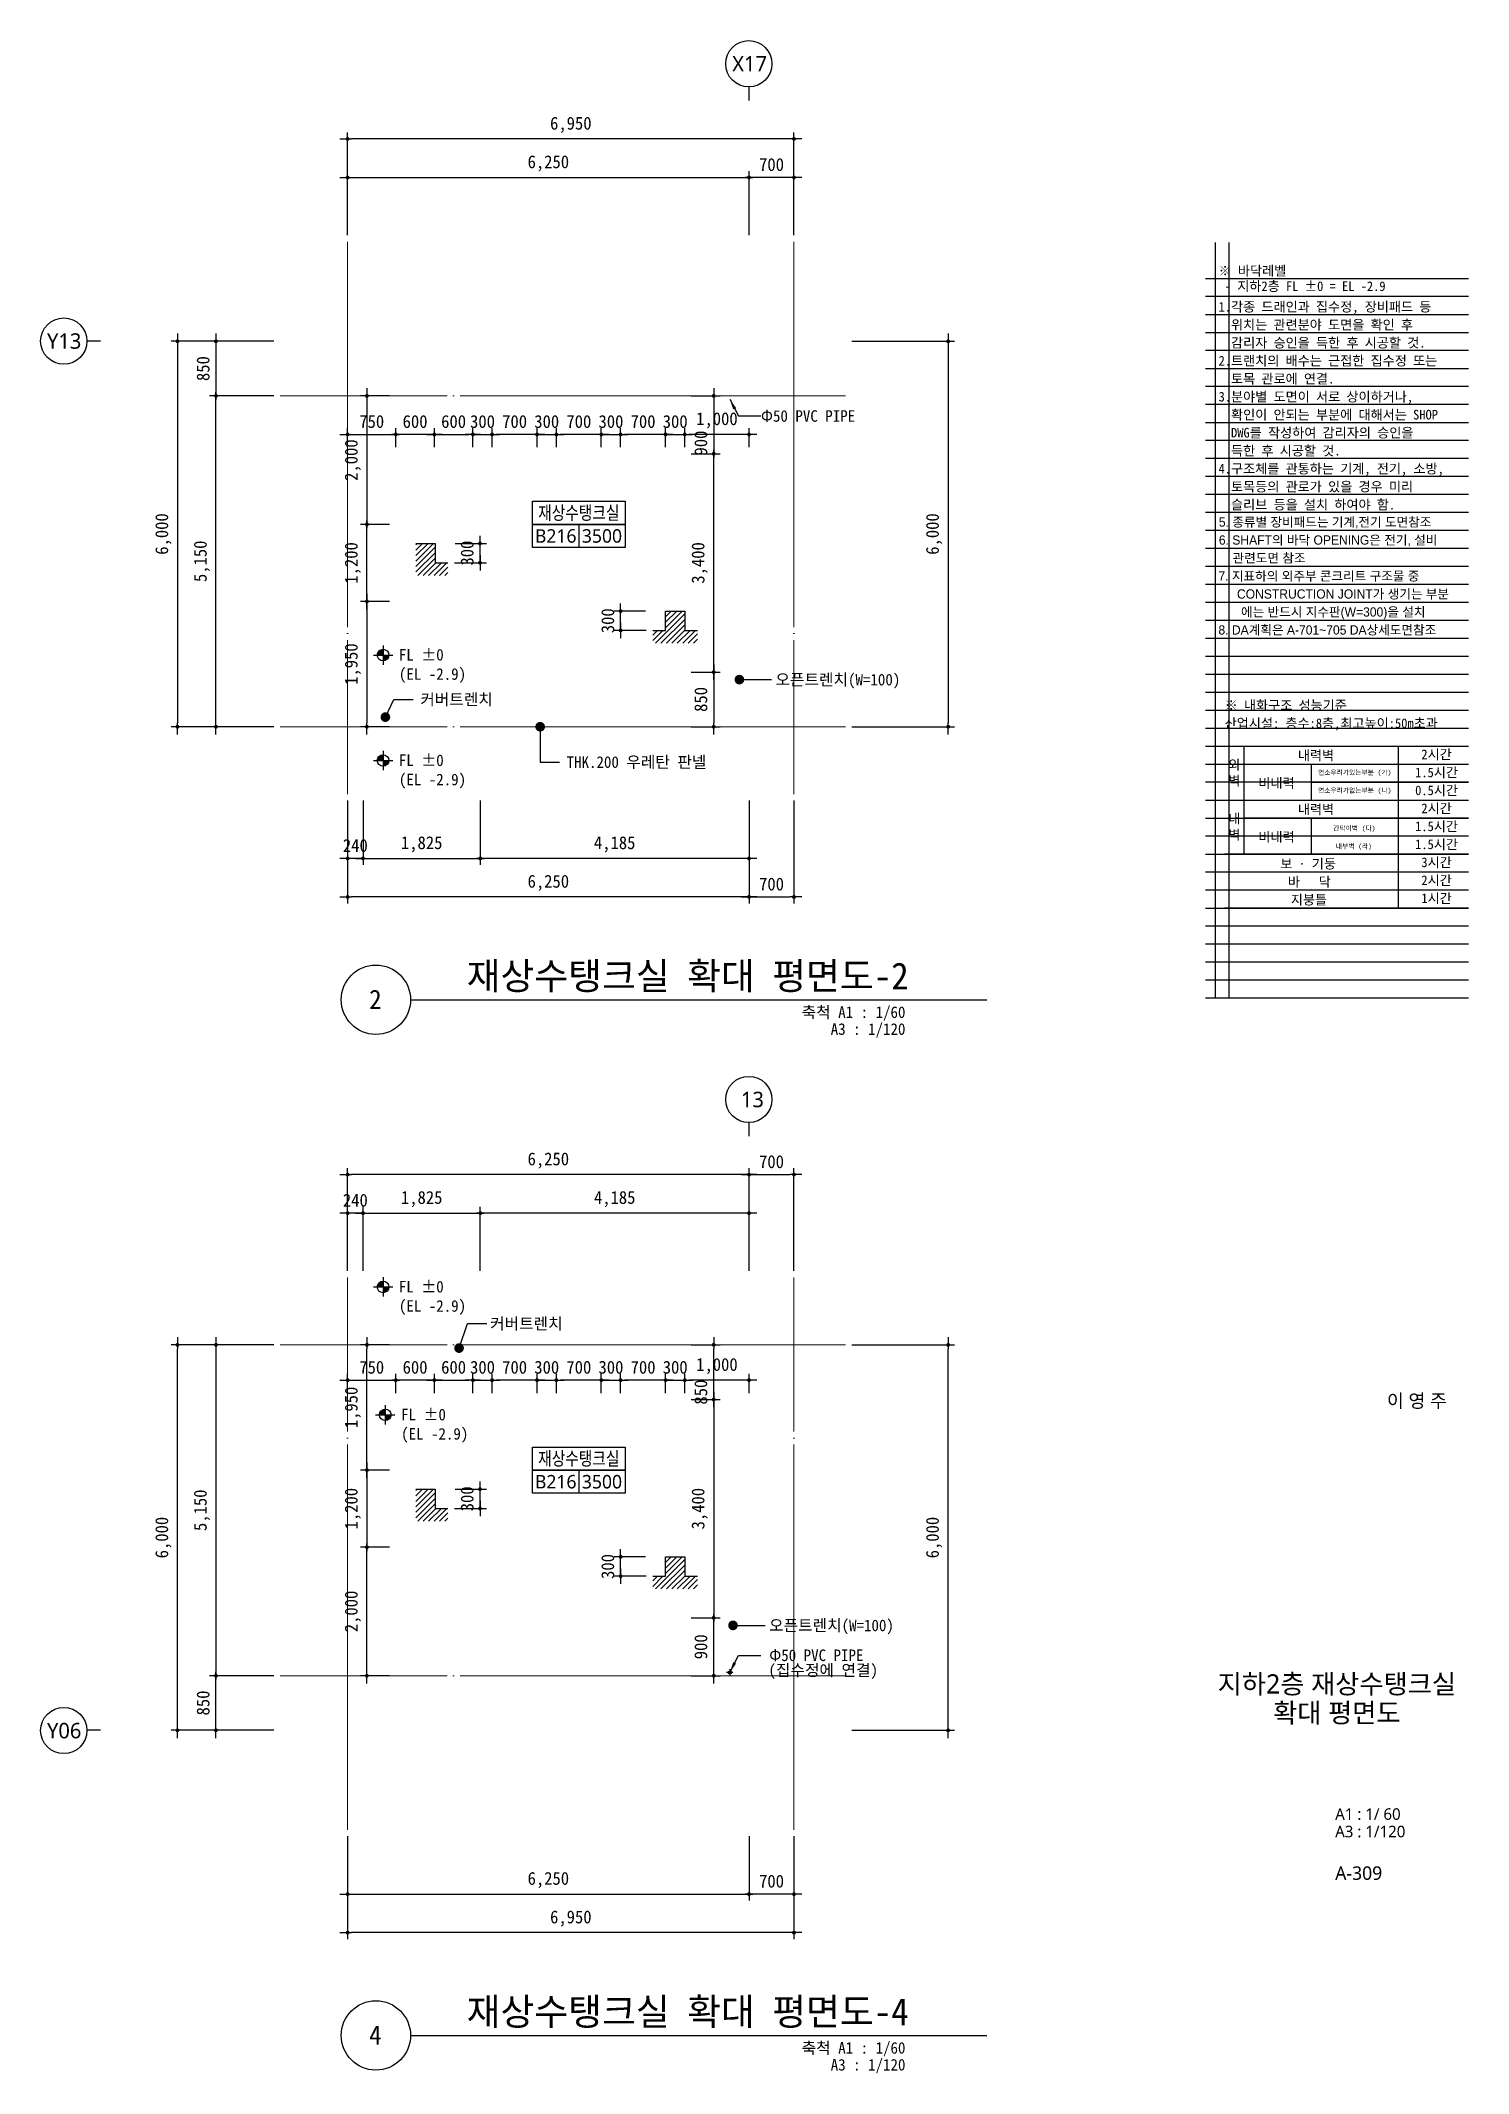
# Model space of a CAD drawing. Header units: inches. Extents: x 158004 to 351834, y 1422 to 34314.
# Drawn here: x 178404 to 200634, y 2172 to 33814 of the extents above; entities that cross this region are included whole.
import ezdxf
from ezdxf.enums import TextEntityAlignment as Align

# ---------------------------------------------------------------- set-up
doc = ezdxf.new("R2010")
doc.units = ezdxf.units.IN
doc.header["$LTSCALE"] = 2
doc.header["$MEASUREMENT"] = 0
doc.linetypes.add('CEN', pattern=[62, 60, -1, 0, -1])
doc.layers.get('0').update_dxf_attribs({"linetype": 'CONTINUOUS'})
for name, color, linetype, lineweight in [('A-AXIS-BUBL', 7, 'CONTINUOUS', 25), ('A-AXIS-LINE', 1, 'CEN', 15), ('A-BORD-TEXT', 3, 'CONTINUOUS', 25), ('A-DIMS', 7, 'CONTINUOUS', 25), ('A-MKXS-LEAD', 7, 'CONTINUOUS', 25), ('A-MKXX-NAME', 3, 'CONTINUOUS', 25), ('A-MKXX-SYMB', 7, 'CONTINUOUS', 25), ('A-XXXX-HATC', 8, 'CONTINUOUS', 18), ('A-XXXX-SYMB', 7, 'CONTINUOUS', 25), ('A-XXXX-TXT1', 3, 'CONTINUOUS', 25), ('A-XXXX-TXT2', 3, 'CONTINUOUS', 25)]:
    doc.layers.add(name, color=color, linetype=linetype, lineweight=lineweight)
doc.layers.add('A-XXXX-NPLT', color=144, linetype='CONTINUOUS', plot=False)
doc.layers.add('T', color=3, linetype='CONTINUOUS')
doc.styles.add('HY울릉도L', font='H2GTRE.TTF')
doc.styles.add('돋움체', font='')
doc.styles.add('돋음', font='')
doc.styles.add('맑은 고딕', font='malgun.ttf')
doc.styles.add('맑은고딕', font='malgun.ttf')
doc.styles.get('돋움체').set_extended_font_data('DotumChe')
doc.styles.get('돋음').set_extended_font_data('Dotum')
doc.dimstyles.new('CDIM', dxfattribs={"dimtxt": 2, "dimasz": 0.6, "dimexe": 1, "dimexo": 1, "dimgap": 1, "dimtad": 1, "dimdec": 0, "dimrnd": 0.5, "dimzin": 0, "dimdsep": 32, "dimlunit": 6, "dimtxsty": 'HY울릉도L', "dimblk1": '_CIDOT', "dimblk2": '_CIDOT', "dimsah": 1, "dimcen": 4.5, "dimclrd": 2, "dimclre": 2, "dimclrt": 7, "dimadec": 0, "dimazin": 0, "dimtfac": 1, "dimtdec": 0, "dimtix": 1, "dimtmove": 2, "dimatfit": 1, "dimldrblk": '_CIDOT', "dimfxl": 1, "dimtolj": 1, "dimtzin": 0, "dimlwd": -1, "dimarcsym": 0})

msp = doc.modelspace()

# ---------------------------------------------------------------- texts
at = {"layer": 'A-BORD-TEXT', "style": '맑은고딕'}
msp.add_text('이 영 주', height=210, dxfattribs=at).set_placement((200299.4, 12535.3), align=Align.RIGHT)
for s, p in [('지하2층 재상수탱크실', (198586.5, 8233.5)), ('확대 평면도', (198586.5, 7783.5))]:
    msp.add_text(s, height=300, dxfattribs=at).set_placement(p, align=Align.MIDDLE_CENTER)
at = {"layer": 'A-MKXX-NAME', "style": '돋움체'}
for s, p in [('※ 바닥레벨', (196744.7, 30156.8)), (' - 지하2층 FL ±0 = EL -2.9', (196744.7, 29916.8))]:
    msp.add_text(s, height=150, dxfattribs=at).set_placement(p)
at = {"layer": 'A-MKXX-NAME', "style": '맑은고딕', "width": 0.8}
for p in [(186784, 26464), (186784, 11741.7)]:
    msp.add_text('재상수탱크실', height=210, dxfattribs=at).set_placement(p, align=Align.MIDDLE_CENTER)
at = {"layer": 'A-MKXX-NAME', "style": '맑은고딕'}
for s, p in [('B216', (186424, 26104)), ('3500', (187144, 26104)), ('B216', (186424, 11381.7)), ('3500', (187144, 11381.7))]:
    msp.add_text(s, height=210, dxfattribs=at).set_placement(p, align=Align.MIDDLE_CENTER)
at = {"layer": 'A-XXXX-TXT1', "style": '돋움체'}
for s, p in [('재상수탱크실 확대 평면도-2', (191919.6, 18918)), ('재상수탱크실 확대 평면도-4', (191919.6, 2795.7))]:
    msp.add_text(s, height=420, dxfattribs=at).set_placement(p, align=Align.BOTTOM_RIGHT)
for s, p in [('2', (183616.6, 18890.4)), ('4', (183616.6, 2768.1))]:
    msp.add_text(s, height=300, dxfattribs=at).set_placement(p, align=Align.MIDDLE)
for s, p in [('축척 A1 : 1/60', (191869.1, 18780.6)), ('A3 : 1/120', (191869.1, 18517.9)), ('축척 A1 : 1/60', (191869.1, 2658.3)), ('A3 : 1/120', (191869.1, 2395.6))]:
    msp.add_text(s, height=180, dxfattribs=at).set_placement(p, align=Align.TOP_RIGHT)
at = {"layer": 'A-XXXX-TXT1', "style": '맑은고딕'}
for s, height, p in [('A1 : 1/ 60', 180, (198560.7, 6118.1)), ('A3 : 1/120', 180, (198560.7, 5846)), ('A-309', 210, (198560.7, 5183.9))]:
    msp.add_text(s, height=height, dxfattribs=at).set_placement(p)
at = {"layer": 'A-XXXX-TXT2', "ltscale": 0.2, "style": '맑은고딕'}
for s, p in [('X17', (189442.9, 33454.2)), ('Y13', (178770.7, 29137.7)), ('13', (189486.7, 17331.9)), ('Y06', (178770.7, 7506.9))]:
    msp.add_text(s, height=240, dxfattribs=at).set_placement(p, align=Align.MIDDLE_CENTER)
at = {"layer": 'A-XXXX-TXT2', "style": '돋움체'}
for s, height, p in [('1.각종 드래인과 집수정, 장비패드 등', 150, (196744.7, 29671.8)), ('  위치는 관련분야 도면을 확인 후', 150, (196744.7, 29391.8)), ('  감리자 승인을 득한 후 시공할 것.', 150, (196744.7, 29111.8)), ('2.트랜치의 배수는 근접한 집수정 또는', 150, (196744.7, 28831.8)), ('  토목 관로에 연결.', 150, (196744.7, 28551.8)), ('3.분야별 도면이 서로 상이하거나, ', 150, (196744.7, 28271.8)), ('Φ50 PVC PIPE ', 180, (189619.9, 27971.5)), ('  확인이 안되는 부분에 대해서는 SHOP', 150, (196744.7, 27991.8)), ('  DWG를 작성하여 감리자의 승인을', 150, (196744.7, 27711.8)), ('4.구조체를 관통하는 기계, 전기, 소방,', 150, (196744.7, 27151.8)), ('  득한 후 시공할 것.', 150, (196744.7, 27431.8)), ('  토목등의 관로가 있을 경우 미리', 150, (196744.7, 26871.8)), ('  슬리브 등을 설치 하여야 함.', 150, (196744.7, 26591.8)), ('FL %%P0', 180, (183981.7, 24254.3)), ('(EL -2.9)', 180, (183981.7, 23954.3)), ('오픈트렌치(W=100)', 180, (189845.5, 23867.2)), ('커버트렌치', 180, (184315.4, 23558.7)), ('※ 내화구조 성능기준', 150, (196839, 23468.5)), ('산업시설: 층수:8층,최고높이:50m초과', 150, (196839, 23188.5)), ('FL %%P0', 180, (183981.7, 22612.1)), ('THK.200 우레탄 판넬', 180, (186593.2, 22584)), ('(EL -2.9)', 180, (183981.7, 22312.1)), ('FL %%P0', 180, (183981.7, 14417.5)), ('(EL -2.9)', 180, (183981.7, 14117.5)), ('커버트렌치', 180, (185401.8, 13841.9)), ('FL %%P0', 180, (184016.4, 12427.1)), ('(EL -2.9)', 180, (184016.4, 12127.1)), ('오픈트렌치(W=100)', 180, (189745.5, 9144.9)), ('Φ50 PVC PIPE ', 180, (189748.5, 8679.9)), ('(집수정에 연결)', 180, (189737.1, 8448.1))]:
    msp.add_text(s, height=height, dxfattribs=at).set_placement(p, align=Align.MIDDLE_LEFT)
for s, height, p in [('내력벽', 150, (198262, 22688.5)), ('2시간', 150, (200139, 22703.5)), ('연소우려가있는부분 (가)', 75, (198864.6, 22423.5)), ('1.5시간', 150, (200139, 22423.5)), ('비내력', 150, (197647, 22258.5)), ('연소우려가없는부분 (나)', 75, (198864.6, 22143.5)), ('0.5시간', 150, (200139, 22143.5)), ('내력벽', 150, (198262, 21848.5)), ('2시간', 150, (200139, 21863.5)), ('간막이벽 (다)', 75, (198858.8, 21553.5)), ('1.5시간', 150, (200139, 21583.5)), ('비내력', 150, (197647, 21418.5)), ('내부벽 (라)', 75, (198851.6, 21273.5)), ('1.5시간', 150, (200139, 21303.5)), ('보 · 기둥', 150, (198138.9, 21001)), ('3시간', 150, (200139, 21023.5)), ('바   닥', 150, (198157.9, 20721)), ('2시간', 150, (200139, 20743.5)), ('지붕틀', 150, (198152.2, 20441)), ('1시간', 150, (200139, 20463.5))]:
    msp.add_text(s, height=height, dxfattribs=at).set_placement(p, align=Align.MIDDLE_CENTER)
at = {"layer": 'A-XXXX-TXT2', "char_height": 150, "attachment_point": 5, "style": '맑은 고딕'}
for s, width, insert in [('{\\fDotumChe|b0|i0|c129|p49;외\\P벽}', 996.018, (196988.7, 22410.9)), ('{\\fDotumChe|b0|i0|c129|p49;내\\P벽}', 1000, (196989, 21570.9))]:
    msp.add_mtext_dynamic_manual_height_columns(s, width=width, gutter_width=5000, heights=[0], dxfattribs=dict(at, insert=insert))
at = {"layer": 'T', "style": '돋음'}
for s, p in [('5. 종류별 장비패드는 기계,전기 도면참조', (196749, 26248.8)), ('6. SHAFT의 바닥 OPENING은 전기, 설비', (196749, 25968.8)), ('   관련도면 참조', (196805.9, 25688.8)), ('7. 지표하의 외주부 콘크리트 구조물 중 ', (196743.1, 25408.8)), ('    CONSTRUCTION JOINT가 생기는 부분', (196821.7, 25128.8)), ('에는 반드시 지수판(W=300)을 설치', (197094.3, 24848.8)), ('8. DA계획은 A-701~705 DA상세도면참조 ', (196743.1, 24568.8))]:
    msp.add_text(s, height=144, dxfattribs=at).set_placement(p)

# ---------------------------------------------------------------- blocks, each defined once
blk = doc.blocks.new('_CIDOT')
at = {"color": 0, "linetype": 'ByBlock'}
blk.add_line((2, 0), (-1, 0), dxfattribs=at)
at = {"color": 0, "linetype": 'ByBlock', "const_width": 0.5}
blk.add_lwpolyline([(-0.25, 0, 1), (0.25, 0, 1)], format="xyb", close=True, dxfattribs=at)
blk = doc.blocks.new('*D61')
at = {"layer": 'A-DIMS', "lineweight": -2, "transparency": 16777216}
for p, q in [((183184, 30784), (183184, 32384)), ((190134, 30784), (190134, 32384))]:
    blk.add_line(p, q, dxfattribs=at)
at = {"layer": 'A-DIMS', "transparency": 16777216}
blk.add_line((190074, 32284), (183244, 32284), dxfattribs=at)
at = {"layer": 'A-DIMS', "transparency": 16777216, "xscale": 60, "yscale": 60, "zscale": 60, "rotation": 180}
blk.add_blockref('_CIDOT', (183184, 32284), dxfattribs=at)
at = {"layer": 'A-DIMS', "transparency": 16777216, "xscale": 60, "yscale": 60, "zscale": 60}
blk.add_blockref('_CIDOT', (190134, 32284), dxfattribs=at)
at = {"layer": 'A-DIMS', "color": 3, "transparency": 16777216, "insert": (186659, 32503), "char_height": 200, "attachment_point": 5, "style": '돋움체'}
blk.add_mtext('\\A1;6,950', dxfattribs=at)
blk = doc.blocks.new('*D62')
at = {"layer": 'A-DIMS', "lineweight": -2, "transparency": 16777216}
for p, q in [((183184, 30784), (183184, 31784)), ((189434, 30784), (189434, 31784))]:
    blk.add_line(p, q, dxfattribs=at)
at = {"layer": 'A-DIMS', "transparency": 16777216}
blk.add_line((183244, 31684), (189374, 31684), dxfattribs=at)
at = {"layer": 'A-DIMS', "transparency": 16777216, "xscale": 60, "yscale": 60, "zscale": 60, "rotation": 180}
blk.add_blockref('_CIDOT', (183184, 31684), dxfattribs=at)
at = {"layer": 'A-DIMS', "transparency": 16777216, "xscale": 60, "yscale": 60, "zscale": 60}
blk.add_blockref('_CIDOT', (189434, 31684), dxfattribs=at)
at = {"layer": 'A-DIMS', "color": 3, "transparency": 16777216, "insert": (186309, 31903), "char_height": 200, "attachment_point": 5, "style": '돋움체'}
blk.add_mtext('\\A1;6,250', dxfattribs=at)
blk = doc.blocks.new('*D63')
at = {"layer": 'A-DIMS', "lineweight": -2, "transparency": 16777216}
for p, q in [((189434, 30784), (189434, 31784)), ((190134, 30784), (190134, 31784))]:
    blk.add_line(p, q, dxfattribs=at)
at = {"layer": 'A-DIMS', "transparency": 16777216}
blk.add_line((190074, 31684), (189494, 31684), dxfattribs=at)
at = {"layer": 'A-DIMS', "transparency": 16777216, "xscale": 60, "yscale": 60, "zscale": 60, "rotation": 180}
blk.add_blockref('_CIDOT', (189434, 31684), dxfattribs=at)
at = {"layer": 'A-DIMS', "transparency": 16777216, "xscale": 60, "yscale": 60, "zscale": 60}
blk.add_blockref('_CIDOT', (190134, 31684), dxfattribs=at)
at = {"layer": 'A-DIMS', "color": 3, "transparency": 16777216, "insert": (189784, 31884), "char_height": 200, "attachment_point": 5, "style": '돋움체'}
blk.add_mtext('\\A1;700', dxfattribs=at)
blk = doc.blocks.new('*D64')
at = {"layer": 'A-DIMS', "lineweight": -2, "transparency": 16777216}
for p, q in [((191034, 29134), (192634, 29134)), ((191034, 23134), (192634, 23134))]:
    blk.add_line(p, q, dxfattribs=at)
at = {"layer": 'A-DIMS', "transparency": 16777216}
blk.add_line((192534, 29074), (192534, 23194), dxfattribs=at)
at = {"layer": 'A-DIMS', "transparency": 16777216, "xscale": 60, "yscale": 60, "zscale": 60}
for p, rotation in [((192534, 29134), 90), ((192534, 23134), 270)]:
    blk.add_blockref('_CIDOT', p, dxfattribs=dict(at, rotation=rotation))
at = {"layer": 'A-DIMS', "color": 3, "transparency": 16777216, "insert": (192315, 26134), "char_height": 200, "attachment_point": 5, "rotation": 90, "style": '돋움체'}
blk.add_mtext('\\A1;6,000', dxfattribs=at)
blk = doc.blocks.new('*D65')
at = {"layer": 'A-DIMS', "lineweight": -2, "transparency": 16777216}
for p, q in [((185249, 21984), (185249, 20984)), ((189434, 21984), (189434, 20984))]:
    blk.add_line(p, q, dxfattribs=at)
at = {"layer": 'A-DIMS', "transparency": 16777216}
blk.add_line((189374, 21084), (185309, 21084), dxfattribs=at)
at = {"layer": 'A-DIMS', "transparency": 16777216, "xscale": 60, "yscale": 60, "zscale": 60, "rotation": 180}
blk.add_blockref('_CIDOT', (185249, 21084), dxfattribs=at)
at = {"layer": 'A-DIMS', "transparency": 16777216, "xscale": 60, "yscale": 60, "zscale": 60}
blk.add_blockref('_CIDOT', (189434, 21084), dxfattribs=at)
at = {"layer": 'A-DIMS', "color": 3, "transparency": 16777216, "insert": (187342, 21303), "char_height": 200, "attachment_point": 5, "style": '돋움체'}
blk.add_mtext('\\A1;4,185', dxfattribs=at)
blk = doc.blocks.new('*D66')
at = {"layer": 'A-DIMS', "lineweight": -2, "transparency": 16777216}
for p, q in [((183424, 21984), (183424, 20984)), ((185249, 21984), (185249, 20984))]:
    blk.add_line(p, q, dxfattribs=at)
at = {"layer": 'A-DIMS', "transparency": 16777216}
blk.add_line((183484, 21084), (185189, 21084), dxfattribs=at)
at = {"layer": 'A-DIMS', "transparency": 16777216, "xscale": 60, "yscale": 60, "zscale": 60, "rotation": 180}
blk.add_blockref('_CIDOT', (183424, 21084), dxfattribs=at)
at = {"layer": 'A-DIMS', "transparency": 16777216, "xscale": 60, "yscale": 60, "zscale": 60}
blk.add_blockref('_CIDOT', (185249, 21084), dxfattribs=at)
at = {"layer": 'A-DIMS', "color": 3, "transparency": 16777216, "insert": (184337, 21303), "char_height": 200, "attachment_point": 5, "style": '돋움체'}
blk.add_mtext('\\A1;1,825', dxfattribs=at)
blk = doc.blocks.new('*D67')
at = {"layer": 'A-DIMS', "lineweight": -2, "transparency": 16777216}
for p, q in [((183184, 21984), (183184, 20984)), ((183424, 21984), (183424, 20984))]:
    blk.add_line(p, q, dxfattribs=at)
at = {"layer": 'A-DIMS', "transparency": 16777216}
for p, q in [((183124, 21084), (183064, 21084)), ((183424, 21084), (183184, 21084)), ((183484, 21084), (183544, 21084))]:
    blk.add_line(p, q, dxfattribs=at)
at = {"layer": 'A-DIMS', "transparency": 16777216, "xscale": 60, "yscale": 60, "zscale": 60}
blk.add_blockref('_CIDOT', (183184, 21084), dxfattribs=at)
at = {"layer": 'A-DIMS', "transparency": 16777216, "xscale": 60, "yscale": 60, "zscale": 60, "rotation": 180}
blk.add_blockref('_CIDOT', (183424, 21084), dxfattribs=at)
at = {"layer": 'A-DIMS', "color": 3, "transparency": 16777216, "insert": (183304, 21284), "char_height": 200, "attachment_point": 5, "style": '돋움체'}
blk.add_mtext('\\A1;240', dxfattribs=at)
blk = doc.blocks.new('*D68')
at = {"layer": 'A-DIMS', "lineweight": -2, "transparency": 16777216}
for p, q in [((182034, 29134), (180434, 29134)), ((182034, 23134), (180434, 23134))]:
    blk.add_line(p, q, dxfattribs=at)
at = {"layer": 'A-DIMS', "transparency": 16777216}
blk.add_line((180534, 29074), (180534, 23194), dxfattribs=at)
at = {"layer": 'A-DIMS', "transparency": 16777216, "xscale": 60, "yscale": 60, "zscale": 60}
for p, rotation in [((180534, 29134), 90), ((180534, 23134), 270)]:
    blk.add_blockref('_CIDOT', p, dxfattribs=dict(at, rotation=rotation))
at = {"layer": 'A-DIMS', "color": 3, "transparency": 16777216, "insert": (180315, 26134), "char_height": 200, "attachment_point": 5, "rotation": 90, "style": '돋움체'}
blk.add_mtext('\\A1;6,000', dxfattribs=at)
blk = doc.blocks.new('*D69')
at = {"layer": 'A-DIMS', "lineweight": -2, "transparency": 16777216}
for p, q in [((182034, 28284), (181034, 28284)), ((182034, 23134), (181034, 23134))]:
    blk.add_line(p, q, dxfattribs=at)
at = {"layer": 'A-DIMS', "transparency": 16777216}
blk.add_line((181134, 23194), (181134, 28224), dxfattribs=at)
at = {"layer": 'A-DIMS', "transparency": 16777216, "xscale": 60, "yscale": 60, "zscale": 60}
for p, rotation in [((181134, 28284), 90), ((181134, 23134), 270)]:
    blk.add_blockref('_CIDOT', p, dxfattribs=dict(at, rotation=rotation))
at = {"layer": 'A-DIMS', "color": 3, "transparency": 16777216, "insert": (180915, 25709), "char_height": 200, "attachment_point": 5, "rotation": 90, "style": '돋움체'}
blk.add_mtext('\\A1;5,150', dxfattribs=at)
blk = doc.blocks.new('*D70')
at = {"layer": 'A-DIMS', "lineweight": -2, "transparency": 16777216}
for p, q in [((182034, 29134), (181034, 29134)), ((182034, 28284), (181034, 28284))]:
    blk.add_line(p, q, dxfattribs=at)
at = {"layer": 'A-DIMS', "transparency": 16777216}
blk.add_line((181134, 29074), (181134, 28344), dxfattribs=at)
at = {"layer": 'A-DIMS', "transparency": 16777216, "xscale": 60, "yscale": 60, "zscale": 60}
for p, rotation in [((181134, 29134), 90), ((181134, 28284), 270)]:
    blk.add_blockref('_CIDOT', p, dxfattribs=dict(at, rotation=rotation))
at = {"layer": 'A-DIMS', "color": 3, "transparency": 16777216, "insert": (180934, 28709), "char_height": 200, "attachment_point": 5, "rotation": 90, "style": '돋움체'}
blk.add_mtext('\\A1;850', dxfattribs=at)
blk = doc.blocks.new('*D71')
at = {"layer": 'A-DIMS', "transparency": 16777216}
for p, q in [((188074, 27684), (188014, 27684)), ((188134, 27684), (188434, 27684)), ((188494, 27684), (188554, 27684))]:
    blk.add_line(p, q, dxfattribs=at)
at = {"layer": 'A-DIMS', "lineweight": -2, "transparency": 16777216}
for p, q in [((188134, 27484), (188134, 27784)), ((188434, 27484), (188434, 27784))]:
    blk.add_line(p, q, dxfattribs=at)
at = {"layer": 'A-DIMS', "transparency": 16777216, "xscale": 60, "yscale": 60, "zscale": 60}
blk.add_blockref('_CIDOT', (188134, 27684), dxfattribs=at)
at = {"layer": 'A-DIMS', "transparency": 16777216, "xscale": 60, "yscale": 60, "zscale": 60, "rotation": 180}
blk.add_blockref('_CIDOT', (188434, 27684), dxfattribs=at)
at = {"layer": 'A-DIMS', "color": 3, "transparency": 16777216, "insert": (188284, 27884), "char_height": 200, "attachment_point": 5, "style": '돋움체'}
blk.add_mtext('\\A1;300', dxfattribs=at)
blk = doc.blocks.new('*D72')
at = {"layer": 'A-DIMS', "lineweight": -2, "transparency": 16777216}
for p, q in [((187434, 27484), (187434, 27784)), ((188134, 27484), (188134, 27784))]:
    blk.add_line(p, q, dxfattribs=at)
at = {"layer": 'A-DIMS', "transparency": 16777216}
blk.add_line((188074, 27684), (187494, 27684), dxfattribs=at)
at = {"layer": 'A-DIMS', "transparency": 16777216, "xscale": 60, "yscale": 60, "zscale": 60, "rotation": 180}
blk.add_blockref('_CIDOT', (187434, 27684), dxfattribs=at)
at = {"layer": 'A-DIMS', "transparency": 16777216, "xscale": 60, "yscale": 60, "zscale": 60}
blk.add_blockref('_CIDOT', (188134, 27684), dxfattribs=at)
at = {"layer": 'A-DIMS', "color": 3, "transparency": 16777216, "insert": (187784, 27884), "char_height": 200, "attachment_point": 5, "style": '돋움체'}
blk.add_mtext('\\A1;700', dxfattribs=at)
blk = doc.blocks.new('*D73')
at = {"layer": 'A-DIMS', "transparency": 16777216}
for p, q in [((187074, 27684), (187014, 27684)), ((187134, 27684), (187434, 27684)), ((187494, 27684), (187554, 27684))]:
    blk.add_line(p, q, dxfattribs=at)
at = {"layer": 'A-DIMS', "lineweight": -2, "transparency": 16777216}
for p, q in [((187134, 27484), (187134, 27784)), ((187434, 27484), (187434, 27784))]:
    blk.add_line(p, q, dxfattribs=at)
at = {"layer": 'A-DIMS', "transparency": 16777216, "xscale": 60, "yscale": 60, "zscale": 60}
blk.add_blockref('_CIDOT', (187134, 27684), dxfattribs=at)
at = {"layer": 'A-DIMS', "transparency": 16777216, "xscale": 60, "yscale": 60, "zscale": 60, "rotation": 180}
blk.add_blockref('_CIDOT', (187434, 27684), dxfattribs=at)
at = {"layer": 'A-DIMS', "color": 3, "transparency": 16777216, "insert": (187284, 27884), "char_height": 200, "attachment_point": 5, "style": '돋움체'}
blk.add_mtext('\\A1;300', dxfattribs=at)
blk = doc.blocks.new('*D74')
at = {"layer": 'A-DIMS', "lineweight": -2, "transparency": 16777216}
for p, q in [((186434, 27484), (186434, 27784)), ((187134, 27484), (187134, 27784))]:
    blk.add_line(p, q, dxfattribs=at)
at = {"layer": 'A-DIMS', "transparency": 16777216}
blk.add_line((187074, 27684), (186494, 27684), dxfattribs=at)
at = {"layer": 'A-DIMS', "transparency": 16777216, "xscale": 60, "yscale": 60, "zscale": 60, "rotation": 180}
blk.add_blockref('_CIDOT', (186434, 27684), dxfattribs=at)
at = {"layer": 'A-DIMS', "transparency": 16777216, "xscale": 60, "yscale": 60, "zscale": 60}
blk.add_blockref('_CIDOT', (187134, 27684), dxfattribs=at)
at = {"layer": 'A-DIMS', "color": 3, "transparency": 16777216, "insert": (186784, 27884), "char_height": 200, "attachment_point": 5, "style": '돋움체'}
blk.add_mtext('\\A1;700', dxfattribs=at)
blk = doc.blocks.new('*D75')
at = {"layer": 'A-DIMS', "transparency": 16777216}
for p, q in [((186074, 27684), (186014, 27684)), ((186134, 27684), (186434, 27684)), ((186494, 27684), (186554, 27684))]:
    blk.add_line(p, q, dxfattribs=at)
at = {"layer": 'A-DIMS', "lineweight": -2, "transparency": 16777216}
for p, q in [((186134, 27484), (186134, 27784)), ((186434, 27484), (186434, 27784))]:
    blk.add_line(p, q, dxfattribs=at)
at = {"layer": 'A-DIMS', "transparency": 16777216, "xscale": 60, "yscale": 60, "zscale": 60}
blk.add_blockref('_CIDOT', (186134, 27684), dxfattribs=at)
at = {"layer": 'A-DIMS', "transparency": 16777216, "xscale": 60, "yscale": 60, "zscale": 60, "rotation": 180}
blk.add_blockref('_CIDOT', (186434, 27684), dxfattribs=at)
at = {"layer": 'A-DIMS', "color": 3, "transparency": 16777216, "insert": (186284, 27884), "char_height": 200, "attachment_point": 5, "style": '돋움체'}
blk.add_mtext('\\A1;300', dxfattribs=at)
blk = doc.blocks.new('*D76')
at = {"layer": 'A-DIMS', "lineweight": -2, "transparency": 16777216}
for p, q in [((185434, 27484), (185434, 27784)), ((186134, 27484), (186134, 27784))]:
    blk.add_line(p, q, dxfattribs=at)
at = {"layer": 'A-DIMS', "transparency": 16777216}
blk.add_line((186074, 27684), (185494, 27684), dxfattribs=at)
at = {"layer": 'A-DIMS', "transparency": 16777216, "xscale": 60, "yscale": 60, "zscale": 60, "rotation": 180}
blk.add_blockref('_CIDOT', (185434, 27684), dxfattribs=at)
at = {"layer": 'A-DIMS', "transparency": 16777216, "xscale": 60, "yscale": 60, "zscale": 60}
blk.add_blockref('_CIDOT', (186134, 27684), dxfattribs=at)
at = {"layer": 'A-DIMS', "color": 3, "transparency": 16777216, "insert": (185784, 27884), "char_height": 200, "attachment_point": 5, "style": '돋움체'}
blk.add_mtext('\\A1;700', dxfattribs=at)
blk = doc.blocks.new('*D77')
at = {"layer": 'A-DIMS', "transparency": 16777216}
for p, q in [((185074, 27684), (185014, 27684)), ((185134, 27684), (185434, 27684)), ((185494, 27684), (185554, 27684))]:
    blk.add_line(p, q, dxfattribs=at)
at = {"layer": 'A-DIMS', "lineweight": -2, "transparency": 16777216}
for p, q in [((185134, 27484), (185134, 27784)), ((185434, 27484), (185434, 27784))]:
    blk.add_line(p, q, dxfattribs=at)
at = {"layer": 'A-DIMS', "transparency": 16777216, "xscale": 60, "yscale": 60, "zscale": 60}
blk.add_blockref('_CIDOT', (185134, 27684), dxfattribs=at)
at = {"layer": 'A-DIMS', "transparency": 16777216, "xscale": 60, "yscale": 60, "zscale": 60, "rotation": 180}
blk.add_blockref('_CIDOT', (185434, 27684), dxfattribs=at)
at = {"layer": 'A-DIMS', "color": 3, "transparency": 16777216, "insert": (185284, 27884), "char_height": 200, "attachment_point": 5, "style": '돋움체'}
blk.add_mtext('\\A1;300', dxfattribs=at)
blk = doc.blocks.new('*D78')
at = {"layer": 'A-DIMS', "lineweight": -2, "transparency": 16777216}
for p, q in [((183934, 27484), (183934, 27784)), ((184534, 27484), (184534, 27784))]:
    blk.add_line(p, q, dxfattribs=at)
at = {"layer": 'A-DIMS', "transparency": 16777216}
blk.add_line((184474, 27684), (183994, 27684), dxfattribs=at)
at = {"layer": 'A-DIMS', "transparency": 16777216, "xscale": 60, "yscale": 60, "zscale": 60, "rotation": 180}
blk.add_blockref('_CIDOT', (183934, 27684), dxfattribs=at)
at = {"layer": 'A-DIMS', "transparency": 16777216, "xscale": 60, "yscale": 60, "zscale": 60}
blk.add_blockref('_CIDOT', (184534, 27684), dxfattribs=at)
at = {"layer": 'A-DIMS', "color": 3, "transparency": 16777216, "insert": (184234, 27884), "char_height": 200, "attachment_point": 5, "style": '돋움체'}
blk.add_mtext('\\A1;600', dxfattribs=at)
blk = doc.blocks.new('*D79')
at = {"layer": 'A-DIMS', "lineweight": -2, "transparency": 16777216}
for p, q in [((188434, 27484), (188434, 27784)), ((189434, 27484), (189434, 27784))]:
    blk.add_line(p, q, dxfattribs=at)
at = {"layer": 'A-DIMS', "transparency": 16777216}
blk.add_line((189374, 27684), (188494, 27684), dxfattribs=at)
at = {"layer": 'A-DIMS', "transparency": 16777216, "xscale": 60, "yscale": 60, "zscale": 60, "rotation": 180}
blk.add_blockref('_CIDOT', (188434, 27684), dxfattribs=at)
at = {"layer": 'A-DIMS', "transparency": 16777216, "xscale": 60, "yscale": 60, "zscale": 60}
blk.add_blockref('_CIDOT', (189434, 27684), dxfattribs=at)
at = {"layer": 'A-DIMS', "color": 3, "transparency": 16777216, "insert": (188934, 27903), "char_height": 200, "attachment_point": 5, "style": '돋움체'}
blk.add_mtext('\\A1;1,000', dxfattribs=at)
blk = doc.blocks.new('*D80')
at = {"layer": 'A-DIMS', "lineweight": -2, "transparency": 16777216}
for p, q in [((184534, 27484), (184534, 27784)), ((185134, 27484), (185134, 27784))]:
    blk.add_line(p, q, dxfattribs=at)
at = {"layer": 'A-DIMS', "transparency": 16777216}
blk.add_line((184594, 27684), (185074, 27684), dxfattribs=at)
at = {"layer": 'A-DIMS', "transparency": 16777216, "xscale": 60, "yscale": 60, "zscale": 60, "rotation": 180}
blk.add_blockref('_CIDOT', (184534, 27684), dxfattribs=at)
at = {"layer": 'A-DIMS', "transparency": 16777216, "xscale": 60, "yscale": 60, "zscale": 60}
blk.add_blockref('_CIDOT', (185134, 27684), dxfattribs=at)
at = {"layer": 'A-DIMS', "color": 3, "transparency": 16777216, "insert": (184834, 27884), "char_height": 200, "attachment_point": 5, "style": '돋움체'}
blk.add_mtext('\\A1;600', dxfattribs=at)
blk = doc.blocks.new('*D81')
at = {"layer": 'A-DIMS', "lineweight": -2, "transparency": 16777216}
for p, q in [((183184, 27484), (183184, 27784)), ((183934, 27484), (183934, 27784))]:
    blk.add_line(p, q, dxfattribs=at)
at = {"layer": 'A-DIMS', "transparency": 16777216}
blk.add_line((183244, 27684), (183874, 27684), dxfattribs=at)
at = {"layer": 'A-DIMS', "transparency": 16777216, "xscale": 60, "yscale": 60, "zscale": 60, "rotation": 180}
blk.add_blockref('_CIDOT', (183184, 27684), dxfattribs=at)
at = {"layer": 'A-DIMS', "transparency": 16777216, "xscale": 60, "yscale": 60, "zscale": 60}
blk.add_blockref('_CIDOT', (183934, 27684), dxfattribs=at)
at = {"layer": 'A-DIMS', "color": 3, "transparency": 16777216, "insert": (183559, 27884), "char_height": 200, "attachment_point": 5, "style": '돋움체'}
blk.add_mtext('\\A1;750', dxfattribs=at)
blk = doc.blocks.new('*D82')
at = {"layer": 'A-DIMS', "lineweight": -2, "transparency": 16777216}
for p, q in [((183834, 26284), (183384, 26284)), ((183834, 25084), (183384, 25084))]:
    blk.add_line(p, q, dxfattribs=at)
at = {"layer": 'A-DIMS', "transparency": 16777216}
blk.add_line((183484, 25144), (183484, 26224), dxfattribs=at)
at = {"layer": 'A-DIMS', "transparency": 16777216, "xscale": 60, "yscale": 60, "zscale": 60}
for p, rotation in [((183484, 26284), 90), ((183484, 25084), 270)]:
    blk.add_blockref('_CIDOT', p, dxfattribs=dict(at, rotation=rotation))
at = {"layer": 'A-DIMS', "color": 3, "transparency": 16777216, "insert": (183265, 25684), "char_height": 200, "attachment_point": 5, "rotation": 90, "style": '돋움체'}
blk.add_mtext('\\A1;1,200', dxfattribs=at)
blk = doc.blocks.new('*D83')
at = {"layer": 'A-DIMS', "lineweight": -2, "transparency": 16777216}
for p, q in [((183834, 28284), (183384, 28284)), ((183834, 26284), (183384, 26284))]:
    blk.add_line(p, q, dxfattribs=at)
at = {"layer": 'A-DIMS', "transparency": 16777216}
blk.add_line((183484, 28224), (183484, 26344), dxfattribs=at)
at = {"layer": 'A-DIMS', "transparency": 16777216, "xscale": 60, "yscale": 60, "zscale": 60}
for p, rotation in [((183484, 28284), 90), ((183484, 26284), 270)]:
    blk.add_blockref('_CIDOT', p, dxfattribs=dict(at, rotation=rotation))
at = {"layer": 'A-DIMS', "color": 3, "transparency": 16777216, "insert": (183265, 27284), "char_height": 200, "attachment_point": 5, "rotation": 90, "style": '돋움체'}
blk.add_mtext('\\A1;2,000', dxfattribs=at)
blk = doc.blocks.new('*D84')
at = {"layer": 'A-DIMS', "lineweight": -2, "transparency": 16777216}
for p, q in [((183834, 25084), (183384, 25084)), ((183834, 23134), (183384, 23134))]:
    blk.add_line(p, q, dxfattribs=at)
at = {"layer": 'A-DIMS', "transparency": 16777216}
blk.add_line((183484, 25024), (183484, 23194), dxfattribs=at)
at = {"layer": 'A-DIMS', "transparency": 16777216, "xscale": 60, "yscale": 60, "zscale": 60}
for p, rotation in [((183484, 25084), 90), ((183484, 23134), 270)]:
    blk.add_blockref('_CIDOT', p, dxfattribs=dict(at, rotation=rotation))
at = {"layer": 'A-DIMS', "color": 3, "transparency": 16777216, "insert": (183265, 24109), "char_height": 200, "attachment_point": 5, "rotation": 90, "style": '돋움체'}
blk.add_mtext('\\A1;1,950', dxfattribs=at)
blk = doc.blocks.new('*D85')
at = {"layer": 'A-DIMS', "lineweight": -2, "transparency": 16777216}
for p, q in [((188534, 27384), (188984, 27384)), ((188534, 23984), (188984, 23984))]:
    blk.add_line(p, q, dxfattribs=at)
at = {"layer": 'A-DIMS', "transparency": 16777216}
blk.add_line((188884, 24044), (188884, 27324), dxfattribs=at)
at = {"layer": 'A-DIMS', "transparency": 16777216, "xscale": 60, "yscale": 60, "zscale": 60}
for p, rotation in [((188884, 27384), 90), ((188884, 23984), 270)]:
    blk.add_blockref('_CIDOT', p, dxfattribs=dict(at, rotation=rotation))
at = {"layer": 'A-DIMS', "color": 3, "transparency": 16777216, "insert": (188665, 25684), "char_height": 200, "attachment_point": 5, "rotation": 90, "style": '돋움체'}
blk.add_mtext('\\A1;3,400', dxfattribs=at)
blk = doc.blocks.new('*D86')
at = {"layer": 'A-DIMS', "lineweight": -2, "transparency": 16777216}
for p, q in [((188534, 28284), (188984, 28284)), ((188534, 27384), (188984, 27384))]:
    blk.add_line(p, q, dxfattribs=at)
at = {"layer": 'A-DIMS', "transparency": 16777216}
blk.add_line((188884, 28224), (188884, 27444), dxfattribs=at)
at = {"layer": 'A-DIMS', "transparency": 16777216, "xscale": 60, "yscale": 60, "zscale": 60}
for p, rotation in [((188884, 28284), 90), ((188884, 27384), 270)]:
    blk.add_blockref('_CIDOT', p, dxfattribs=dict(at, rotation=rotation))
at = {"layer": 'A-DIMS', "color": 3, "transparency": 16777216, "insert": (188684, 27550), "char_height": 200, "attachment_point": 5, "rotation": 90, "style": '돋움체'}
blk.add_mtext('\\A1;900', dxfattribs=at)
blk = doc.blocks.new('*D87')
at = {"layer": 'A-DIMS', "lineweight": -2, "transparency": 16777216}
for p, q in [((188534, 23984), (188984, 23984)), ((188534, 23134), (188984, 23134))]:
    blk.add_line(p, q, dxfattribs=at)
at = {"layer": 'A-DIMS', "transparency": 16777216}
blk.add_line((188884, 23924), (188884, 23194), dxfattribs=at)
at = {"layer": 'A-DIMS', "transparency": 16777216, "xscale": 60, "yscale": 60, "zscale": 60}
for p, rotation in [((188884, 23984), 90), ((188884, 23134), 270)]:
    blk.add_blockref('_CIDOT', p, dxfattribs=dict(at, rotation=rotation))
at = {"layer": 'A-DIMS', "color": 3, "transparency": 16777216, "insert": (188684, 23559), "char_height": 200, "attachment_point": 5, "rotation": 90, "style": '돋움체'}
blk.add_mtext('\\A1;850', dxfattribs=at)
blk = doc.blocks.new('*D88')
at = {"layer": 'A-DIMS', "lineweight": -2, "transparency": 16777216}
for p, q in [((183184, 21984), (183184, 20384)), ((189434, 21984), (189434, 20384))]:
    blk.add_line(p, q, dxfattribs=at)
at = {"layer": 'A-DIMS', "transparency": 16777216}
blk.add_line((189374, 20484), (183244, 20484), dxfattribs=at)
at = {"layer": 'A-DIMS', "transparency": 16777216, "xscale": 60, "yscale": 60, "zscale": 60, "rotation": 180}
blk.add_blockref('_CIDOT', (183184, 20484), dxfattribs=at)
at = {"layer": 'A-DIMS', "transparency": 16777216, "xscale": 60, "yscale": 60, "zscale": 60}
blk.add_blockref('_CIDOT', (189434, 20484), dxfattribs=at)
at = {"layer": 'A-DIMS', "color": 3, "transparency": 16777216, "insert": (186309, 20703), "char_height": 200, "attachment_point": 5, "style": '돋움체'}
blk.add_mtext('\\A1;6,250', dxfattribs=at)
blk = doc.blocks.new('*D89')
at = {"layer": 'A-DIMS', "lineweight": -2, "transparency": 16777216}
for p, q in [((189434, 21984), (189434, 20384)), ((190134, 21984), (190134, 20384))]:
    blk.add_line(p, q, dxfattribs=at)
at = {"layer": 'A-DIMS', "transparency": 16777216}
blk.add_line((189494, 20484), (190074, 20484), dxfattribs=at)
at = {"layer": 'A-DIMS', "transparency": 16777216, "xscale": 60, "yscale": 60, "zscale": 60, "rotation": 180}
blk.add_blockref('_CIDOT', (189434, 20484), dxfattribs=at)
at = {"layer": 'A-DIMS', "transparency": 16777216, "xscale": 60, "yscale": 60, "zscale": 60}
blk.add_blockref('_CIDOT', (190134, 20484), dxfattribs=at)
at = {"layer": 'A-DIMS', "color": 3, "transparency": 16777216, "insert": (189784, 20684), "char_height": 200, "attachment_point": 5, "style": '돋움체'}
blk.add_mtext('\\A1;700', dxfattribs=at)
blk = doc.blocks.new('*D91')
at = {"layer": 'A-DIMS', "lineweight": -2, "transparency": 16777216}
for p, q in [((183184, 5862), (183184, 4262)), ((190134, 5862), (190134, 4262))]:
    blk.add_line(p, q, dxfattribs=at)
at = {"layer": 'A-DIMS', "transparency": 16777216}
blk.add_line((190074, 4362), (183244, 4362), dxfattribs=at)
at = {"layer": 'A-DIMS', "transparency": 16777216, "xscale": 60, "yscale": 60, "zscale": 60, "rotation": 180}
blk.add_blockref('_CIDOT', (183184, 4362), dxfattribs=at)
at = {"layer": 'A-DIMS', "transparency": 16777216, "xscale": 60, "yscale": 60, "zscale": 60}
blk.add_blockref('_CIDOT', (190134, 4362), dxfattribs=at)
at = {"layer": 'A-DIMS', "color": 3, "transparency": 16777216, "insert": (186659, 4581), "char_height": 200, "attachment_point": 5, "style": '돋움체'}
blk.add_mtext('\\A1;6,950', dxfattribs=at)
blk = doc.blocks.new('*D92')
at = {"layer": 'A-DIMS', "lineweight": -2, "transparency": 16777216}
for p, q in [((183184, 5862), (183184, 4862)), ((189434, 5862), (189434, 4862))]:
    blk.add_line(p, q, dxfattribs=at)
at = {"layer": 'A-DIMS', "transparency": 16777216}
blk.add_line((183244, 4962), (189374, 4962), dxfattribs=at)
at = {"layer": 'A-DIMS', "transparency": 16777216, "xscale": 60, "yscale": 60, "zscale": 60, "rotation": 180}
blk.add_blockref('_CIDOT', (183184, 4962), dxfattribs=at)
at = {"layer": 'A-DIMS', "transparency": 16777216, "xscale": 60, "yscale": 60, "zscale": 60}
blk.add_blockref('_CIDOT', (189434, 4962), dxfattribs=at)
at = {"layer": 'A-DIMS', "color": 3, "transparency": 16777216, "insert": (186309, 5181), "char_height": 200, "attachment_point": 5, "style": '돋움체'}
blk.add_mtext('\\A1;6,250', dxfattribs=at)
blk = doc.blocks.new('*D93')
at = {"layer": 'A-DIMS', "lineweight": -2, "transparency": 16777216}
for p, q in [((189434, 5862), (189434, 4862)), ((190134, 5862), (190134, 4862))]:
    blk.add_line(p, q, dxfattribs=at)
at = {"layer": 'A-DIMS', "transparency": 16777216}
blk.add_line((190074, 4962), (189494, 4962), dxfattribs=at)
at = {"layer": 'A-DIMS', "transparency": 16777216, "xscale": 60, "yscale": 60, "zscale": 60, "rotation": 180}
blk.add_blockref('_CIDOT', (189434, 4962), dxfattribs=at)
at = {"layer": 'A-DIMS', "transparency": 16777216, "xscale": 60, "yscale": 60, "zscale": 60}
blk.add_blockref('_CIDOT', (190134, 4962), dxfattribs=at)
at = {"layer": 'A-DIMS', "color": 3, "transparency": 16777216, "insert": (189784, 5162), "char_height": 200, "attachment_point": 5, "style": '돋움체'}
blk.add_mtext('\\A1;700', dxfattribs=at)
blk = doc.blocks.new('*D94')
at = {"layer": 'A-DIMS', "lineweight": -2, "transparency": 16777216}
for p, q in [((191034, 13512), (192634, 13512)), ((191034, 7512), (192634, 7512))]:
    blk.add_line(p, q, dxfattribs=at)
at = {"layer": 'A-DIMS', "transparency": 16777216}
blk.add_line((192534, 7572), (192534, 13452), dxfattribs=at)
at = {"layer": 'A-DIMS', "transparency": 16777216, "xscale": 60, "yscale": 60, "zscale": 60}
for p, rotation in [((192534, 13512), 90), ((192534, 7512), 270)]:
    blk.add_blockref('_CIDOT', p, dxfattribs=dict(at, rotation=rotation))
at = {"layer": 'A-DIMS', "color": 3, "transparency": 16777216, "insert": (192315, 10512), "char_height": 200, "attachment_point": 5, "rotation": 90, "style": '돋움체'}
blk.add_mtext('\\A1;6,000', dxfattribs=at)
blk = doc.blocks.new('*D95')
at = {"layer": 'A-DIMS', "lineweight": -2, "transparency": 16777216}
for p, q in [((185249, 14662), (185249, 15662)), ((189434, 14662), (189434, 15662))]:
    blk.add_line(p, q, dxfattribs=at)
at = {"layer": 'A-DIMS', "transparency": 16777216}
blk.add_line((189374, 15562), (185309, 15562), dxfattribs=at)
at = {"layer": 'A-DIMS', "transparency": 16777216, "xscale": 60, "yscale": 60, "zscale": 60, "rotation": 180}
blk.add_blockref('_CIDOT', (185249, 15562), dxfattribs=at)
at = {"layer": 'A-DIMS', "transparency": 16777216, "xscale": 60, "yscale": 60, "zscale": 60}
blk.add_blockref('_CIDOT', (189434, 15562), dxfattribs=at)
at = {"layer": 'A-DIMS', "color": 3, "transparency": 16777216, "insert": (187342, 15781), "char_height": 200, "attachment_point": 5, "style": '돋움체'}
blk.add_mtext('\\A1;4,185', dxfattribs=at)
blk = doc.blocks.new('*D96')
at = {"layer": 'A-DIMS', "lineweight": -2, "transparency": 16777216}
for p, q in [((183424, 14662), (183424, 15662)), ((185249, 14662), (185249, 15662))]:
    blk.add_line(p, q, dxfattribs=at)
at = {"layer": 'A-DIMS', "transparency": 16777216}
blk.add_line((183484, 15562), (185189, 15562), dxfattribs=at)
at = {"layer": 'A-DIMS', "transparency": 16777216, "xscale": 60, "yscale": 60, "zscale": 60, "rotation": 180}
blk.add_blockref('_CIDOT', (183424, 15562), dxfattribs=at)
at = {"layer": 'A-DIMS', "transparency": 16777216, "xscale": 60, "yscale": 60, "zscale": 60}
blk.add_blockref('_CIDOT', (185249, 15562), dxfattribs=at)
at = {"layer": 'A-DIMS', "color": 3, "transparency": 16777216, "insert": (184337, 15781), "char_height": 200, "attachment_point": 5, "style": '돋움체'}
blk.add_mtext('\\A1;1,825', dxfattribs=at)
blk = doc.blocks.new('*D97')
at = {"layer": 'A-DIMS', "transparency": 16777216}
for p, q in [((183124, 15562), (183064, 15562)), ((183424, 15562), (183184, 15562)), ((183484, 15562), (183544, 15562))]:
    blk.add_line(p, q, dxfattribs=at)
at = {"layer": 'A-DIMS', "lineweight": -2, "transparency": 16777216}
for p, q in [((183184, 14662), (183184, 15662)), ((183424, 14662), (183424, 15662))]:
    blk.add_line(p, q, dxfattribs=at)
at = {"layer": 'A-DIMS', "transparency": 16777216, "xscale": 60, "yscale": 60, "zscale": 60}
blk.add_blockref('_CIDOT', (183184, 15562), dxfattribs=at)
at = {"layer": 'A-DIMS', "transparency": 16777216, "xscale": 60, "yscale": 60, "zscale": 60, "rotation": 180}
blk.add_blockref('_CIDOT', (183424, 15562), dxfattribs=at)
at = {"layer": 'A-DIMS', "color": 3, "transparency": 16777216, "insert": (183304, 15762), "char_height": 200, "attachment_point": 5, "style": '돋움체'}
blk.add_mtext('\\A1;240', dxfattribs=at)
blk = doc.blocks.new('*D98')
at = {"layer": 'A-DIMS', "lineweight": -2, "transparency": 16777216}
for p, q in [((182034, 13512), (180434, 13512)), ((182034, 7512), (180434, 7512))]:
    blk.add_line(p, q, dxfattribs=at)
at = {"layer": 'A-DIMS', "transparency": 16777216}
blk.add_line((180534, 7572), (180534, 13452), dxfattribs=at)
at = {"layer": 'A-DIMS', "transparency": 16777216, "xscale": 60, "yscale": 60, "zscale": 60}
for p, rotation in [((180534, 13512), 90), ((180534, 7512), 270)]:
    blk.add_blockref('_CIDOT', p, dxfattribs=dict(at, rotation=rotation))
at = {"layer": 'A-DIMS', "color": 3, "transparency": 16777216, "insert": (180315, 10512), "char_height": 200, "attachment_point": 5, "rotation": 90, "style": '돋움체'}
blk.add_mtext('\\A1;6,000', dxfattribs=at)
blk = doc.blocks.new('*D99')
at = {"layer": 'A-DIMS', "lineweight": -2, "transparency": 16777216}
for p, q in [((182034, 13512), (181034, 13512)), ((182034, 8362), (181034, 8362))]:
    blk.add_line(p, q, dxfattribs=at)
at = {"layer": 'A-DIMS', "transparency": 16777216}
blk.add_line((181134, 13452), (181134, 8422), dxfattribs=at)
at = {"layer": 'A-DIMS', "transparency": 16777216, "xscale": 60, "yscale": 60, "zscale": 60}
for p, rotation in [((181134, 13512), 90), ((181134, 8362), 270)]:
    blk.add_blockref('_CIDOT', p, dxfattribs=dict(at, rotation=rotation))
at = {"layer": 'A-DIMS', "color": 3, "transparency": 16777216, "insert": (180915, 10937), "char_height": 200, "attachment_point": 5, "rotation": 90, "style": '돋움체'}
blk.add_mtext('\\A1;5,150', dxfattribs=at)
blk = doc.blocks.new('*D100')
at = {"layer": 'A-DIMS', "lineweight": -2, "transparency": 16777216}
for p, q in [((182034, 8362), (181034, 8362)), ((182034, 7512), (181034, 7512))]:
    blk.add_line(p, q, dxfattribs=at)
at = {"layer": 'A-DIMS', "transparency": 16777216}
blk.add_line((181134, 7572), (181134, 8302), dxfattribs=at)
at = {"layer": 'A-DIMS', "transparency": 16777216, "xscale": 60, "yscale": 60, "zscale": 60}
for p, rotation in [((181134, 8362), 90), ((181134, 7512), 270)]:
    blk.add_blockref('_CIDOT', p, dxfattribs=dict(at, rotation=rotation))
at = {"layer": 'A-DIMS', "color": 3, "transparency": 16777216, "insert": (180934, 7937), "char_height": 200, "attachment_point": 5, "rotation": 90, "style": '돋움체'}
blk.add_mtext('\\A1;850', dxfattribs=at)
blk = doc.blocks.new('*D101')
at = {"layer": 'A-DIMS', "lineweight": -2, "transparency": 16777216}
for p, q in [((188134, 12762), (188134, 13062)), ((188434, 12762), (188434, 13062))]:
    blk.add_line(p, q, dxfattribs=at)
at = {"layer": 'A-DIMS', "transparency": 16777216}
for p, q in [((188074, 12962), (188014, 12962)), ((188134, 12962), (188434, 12962)), ((188494, 12962), (188554, 12962))]:
    blk.add_line(p, q, dxfattribs=at)
at = {"layer": 'A-DIMS', "transparency": 16777216, "xscale": 60, "yscale": 60, "zscale": 60}
blk.add_blockref('_CIDOT', (188134, 12962), dxfattribs=at)
at = {"layer": 'A-DIMS', "transparency": 16777216, "xscale": 60, "yscale": 60, "zscale": 60, "rotation": 180}
blk.add_blockref('_CIDOT', (188434, 12962), dxfattribs=at)
at = {"layer": 'A-DIMS', "color": 3, "transparency": 16777216, "insert": (188284, 13162), "char_height": 200, "attachment_point": 5, "style": '돋움체'}
blk.add_mtext('\\A1;300', dxfattribs=at)
blk = doc.blocks.new('*D102')
at = {"layer": 'A-DIMS', "lineweight": -2, "transparency": 16777216}
for p, q in [((187434, 12762), (187434, 13062)), ((188134, 12762), (188134, 13062))]:
    blk.add_line(p, q, dxfattribs=at)
at = {"layer": 'A-DIMS', "transparency": 16777216}
blk.add_line((188074, 12962), (187494, 12962), dxfattribs=at)
at = {"layer": 'A-DIMS', "transparency": 16777216, "xscale": 60, "yscale": 60, "zscale": 60, "rotation": 180}
blk.add_blockref('_CIDOT', (187434, 12962), dxfattribs=at)
at = {"layer": 'A-DIMS', "transparency": 16777216, "xscale": 60, "yscale": 60, "zscale": 60}
blk.add_blockref('_CIDOT', (188134, 12962), dxfattribs=at)
at = {"layer": 'A-DIMS', "color": 3, "transparency": 16777216, "insert": (187784, 13162), "char_height": 200, "attachment_point": 5, "style": '돋움체'}
blk.add_mtext('\\A1;700', dxfattribs=at)
blk = doc.blocks.new('*D103')
at = {"layer": 'A-DIMS', "lineweight": -2, "transparency": 16777216}
for p, q in [((187134, 12762), (187134, 13062)), ((187434, 12762), (187434, 13062))]:
    blk.add_line(p, q, dxfattribs=at)
at = {"layer": 'A-DIMS', "transparency": 16777216}
for p, q in [((187074, 12962), (187014, 12962)), ((187134, 12962), (187434, 12962)), ((187494, 12962), (187554, 12962))]:
    blk.add_line(p, q, dxfattribs=at)
at = {"layer": 'A-DIMS', "transparency": 16777216, "xscale": 60, "yscale": 60, "zscale": 60}
blk.add_blockref('_CIDOT', (187134, 12962), dxfattribs=at)
at = {"layer": 'A-DIMS', "transparency": 16777216, "xscale": 60, "yscale": 60, "zscale": 60, "rotation": 180}
blk.add_blockref('_CIDOT', (187434, 12962), dxfattribs=at)
at = {"layer": 'A-DIMS', "color": 3, "transparency": 16777216, "insert": (187284, 13162), "char_height": 200, "attachment_point": 5, "style": '돋움체'}
blk.add_mtext('\\A1;300', dxfattribs=at)
blk = doc.blocks.new('*D104')
at = {"layer": 'A-DIMS', "lineweight": -2, "transparency": 16777216}
for p, q in [((186434, 12762), (186434, 13062)), ((187134, 12762), (187134, 13062))]:
    blk.add_line(p, q, dxfattribs=at)
at = {"layer": 'A-DIMS', "transparency": 16777216}
blk.add_line((187074, 12962), (186494, 12962), dxfattribs=at)
at = {"layer": 'A-DIMS', "transparency": 16777216, "xscale": 60, "yscale": 60, "zscale": 60, "rotation": 180}
blk.add_blockref('_CIDOT', (186434, 12962), dxfattribs=at)
at = {"layer": 'A-DIMS', "transparency": 16777216, "xscale": 60, "yscale": 60, "zscale": 60}
blk.add_blockref('_CIDOT', (187134, 12962), dxfattribs=at)
at = {"layer": 'A-DIMS', "color": 3, "transparency": 16777216, "insert": (186784, 13162), "char_height": 200, "attachment_point": 5, "style": '돋움체'}
blk.add_mtext('\\A1;700', dxfattribs=at)
blk = doc.blocks.new('*D105')
at = {"layer": 'A-DIMS', "lineweight": -2, "transparency": 16777216}
for p, q in [((186134, 12762), (186134, 13062)), ((186434, 12762), (186434, 13062))]:
    blk.add_line(p, q, dxfattribs=at)
at = {"layer": 'A-DIMS', "transparency": 16777216}
for p, q in [((186074, 12962), (186014, 12962)), ((186134, 12962), (186434, 12962)), ((186494, 12962), (186554, 12962))]:
    blk.add_line(p, q, dxfattribs=at)
at = {"layer": 'A-DIMS', "transparency": 16777216, "xscale": 60, "yscale": 60, "zscale": 60}
blk.add_blockref('_CIDOT', (186134, 12962), dxfattribs=at)
at = {"layer": 'A-DIMS', "transparency": 16777216, "xscale": 60, "yscale": 60, "zscale": 60, "rotation": 180}
blk.add_blockref('_CIDOT', (186434, 12962), dxfattribs=at)
at = {"layer": 'A-DIMS', "color": 3, "transparency": 16777216, "insert": (186284, 13162), "char_height": 200, "attachment_point": 5, "style": '돋움체'}
blk.add_mtext('\\A1;300', dxfattribs=at)
blk = doc.blocks.new('*D106')
at = {"layer": 'A-DIMS', "lineweight": -2, "transparency": 16777216}
for p, q in [((185434, 12762), (185434, 13062)), ((186134, 12762), (186134, 13062))]:
    blk.add_line(p, q, dxfattribs=at)
at = {"layer": 'A-DIMS', "transparency": 16777216}
blk.add_line((186074, 12962), (185494, 12962), dxfattribs=at)
at = {"layer": 'A-DIMS', "transparency": 16777216, "xscale": 60, "yscale": 60, "zscale": 60, "rotation": 180}
blk.add_blockref('_CIDOT', (185434, 12962), dxfattribs=at)
at = {"layer": 'A-DIMS', "transparency": 16777216, "xscale": 60, "yscale": 60, "zscale": 60}
blk.add_blockref('_CIDOT', (186134, 12962), dxfattribs=at)
at = {"layer": 'A-DIMS', "color": 3, "transparency": 16777216, "insert": (185784, 13162), "char_height": 200, "attachment_point": 5, "style": '돋움체'}
blk.add_mtext('\\A1;700', dxfattribs=at)
blk = doc.blocks.new('*D107')
at = {"layer": 'A-DIMS', "lineweight": -2, "transparency": 16777216}
for p, q in [((185134, 12762), (185134, 13062)), ((185434, 12762), (185434, 13062))]:
    blk.add_line(p, q, dxfattribs=at)
at = {"layer": 'A-DIMS', "transparency": 16777216}
for p, q in [((185074, 12962), (185014, 12962)), ((185134, 12962), (185434, 12962)), ((185494, 12962), (185554, 12962))]:
    blk.add_line(p, q, dxfattribs=at)
at = {"layer": 'A-DIMS', "transparency": 16777216, "xscale": 60, "yscale": 60, "zscale": 60}
blk.add_blockref('_CIDOT', (185134, 12962), dxfattribs=at)
at = {"layer": 'A-DIMS', "transparency": 16777216, "xscale": 60, "yscale": 60, "zscale": 60, "rotation": 180}
blk.add_blockref('_CIDOT', (185434, 12962), dxfattribs=at)
at = {"layer": 'A-DIMS', "color": 3, "transparency": 16777216, "insert": (185284, 13162), "char_height": 200, "attachment_point": 5, "style": '돋움체'}
blk.add_mtext('\\A1;300', dxfattribs=at)
blk = doc.blocks.new('*D108')
at = {"layer": 'A-DIMS', "lineweight": -2, "transparency": 16777216}
for p, q in [((183934, 12762), (183934, 13062)), ((184534, 12762), (184534, 13062))]:
    blk.add_line(p, q, dxfattribs=at)
at = {"layer": 'A-DIMS', "transparency": 16777216}
blk.add_line((184474, 12962), (183994, 12962), dxfattribs=at)
at = {"layer": 'A-DIMS', "transparency": 16777216, "xscale": 60, "yscale": 60, "zscale": 60, "rotation": 180}
blk.add_blockref('_CIDOT', (183934, 12962), dxfattribs=at)
at = {"layer": 'A-DIMS', "transparency": 16777216, "xscale": 60, "yscale": 60, "zscale": 60}
blk.add_blockref('_CIDOT', (184534, 12962), dxfattribs=at)
at = {"layer": 'A-DIMS', "color": 3, "transparency": 16777216, "insert": (184234, 13162), "char_height": 200, "attachment_point": 5, "style": '돋움체'}
blk.add_mtext('\\A1;600', dxfattribs=at)
blk = doc.blocks.new('*D109')
at = {"layer": 'A-DIMS', "lineweight": -2, "transparency": 16777216}
for p, q in [((188434, 12762), (188434, 13062)), ((189434, 12762), (189434, 13062))]:
    blk.add_line(p, q, dxfattribs=at)
at = {"layer": 'A-DIMS', "transparency": 16777216}
blk.add_line((189374, 12962), (188494, 12962), dxfattribs=at)
at = {"layer": 'A-DIMS', "transparency": 16777216, "xscale": 60, "yscale": 60, "zscale": 60, "rotation": 180}
blk.add_blockref('_CIDOT', (188434, 12962), dxfattribs=at)
at = {"layer": 'A-DIMS', "transparency": 16777216, "xscale": 60, "yscale": 60, "zscale": 60}
blk.add_blockref('_CIDOT', (189434, 12962), dxfattribs=at)
at = {"layer": 'A-DIMS', "color": 3, "transparency": 16777216, "insert": (188934, 13181), "char_height": 200, "attachment_point": 5, "style": '돋움체'}
blk.add_mtext('\\A1;1,000', dxfattribs=at)
blk = doc.blocks.new('*D110')
at = {"layer": 'A-DIMS', "lineweight": -2, "transparency": 16777216}
for p, q in [((184534, 12762), (184534, 13062)), ((185134, 12762), (185134, 13062))]:
    blk.add_line(p, q, dxfattribs=at)
at = {"layer": 'A-DIMS', "transparency": 16777216}
blk.add_line((184594, 12962), (185074, 12962), dxfattribs=at)
at = {"layer": 'A-DIMS', "transparency": 16777216, "xscale": 60, "yscale": 60, "zscale": 60, "rotation": 180}
blk.add_blockref('_CIDOT', (184534, 12962), dxfattribs=at)
at = {"layer": 'A-DIMS', "transparency": 16777216, "xscale": 60, "yscale": 60, "zscale": 60}
blk.add_blockref('_CIDOT', (185134, 12962), dxfattribs=at)
at = {"layer": 'A-DIMS', "color": 3, "transparency": 16777216, "insert": (184834, 13162), "char_height": 200, "attachment_point": 5, "style": '돋움체'}
blk.add_mtext('\\A1;600', dxfattribs=at)
blk = doc.blocks.new('*D111')
at = {"layer": 'A-DIMS', "lineweight": -2, "transparency": 16777216}
for p, q in [((183184, 12762), (183184, 13062)), ((183934, 12762), (183934, 13062))]:
    blk.add_line(p, q, dxfattribs=at)
at = {"layer": 'A-DIMS', "transparency": 16777216}
blk.add_line((183244, 12962), (183874, 12962), dxfattribs=at)
at = {"layer": 'A-DIMS', "transparency": 16777216, "xscale": 60, "yscale": 60, "zscale": 60, "rotation": 180}
blk.add_blockref('_CIDOT', (183184, 12962), dxfattribs=at)
at = {"layer": 'A-DIMS', "transparency": 16777216, "xscale": 60, "yscale": 60, "zscale": 60}
blk.add_blockref('_CIDOT', (183934, 12962), dxfattribs=at)
at = {"layer": 'A-DIMS', "color": 3, "transparency": 16777216, "insert": (183559, 13162), "char_height": 200, "attachment_point": 5, "style": '돋움체'}
blk.add_mtext('\\A1;750', dxfattribs=at)
blk = doc.blocks.new('*D112')
at = {"layer": 'A-DIMS', "lineweight": -2, "transparency": 16777216}
for p, q in [((183834, 11562), (183384, 11562)), ((183834, 10362), (183384, 10362))]:
    blk.add_line(p, q, dxfattribs=at)
at = {"layer": 'A-DIMS', "transparency": 16777216}
blk.add_line((183484, 11502), (183484, 10422), dxfattribs=at)
at = {"layer": 'A-DIMS', "transparency": 16777216, "xscale": 60, "yscale": 60, "zscale": 60}
for p, rotation in [((183484, 11562), 90), ((183484, 10362), 270)]:
    blk.add_blockref('_CIDOT', p, dxfattribs=dict(at, rotation=rotation))
at = {"layer": 'A-DIMS', "color": 3, "transparency": 16777216, "insert": (183265, 10962), "char_height": 200, "attachment_point": 5, "rotation": 90, "style": '돋움체'}
blk.add_mtext('\\A1;1,200', dxfattribs=at)
blk = doc.blocks.new('*D113')
at = {"layer": 'A-DIMS', "lineweight": -2, "transparency": 16777216}
for p, q in [((183834, 13512), (183384, 13512)), ((183834, 11562), (183384, 11562))]:
    blk.add_line(p, q, dxfattribs=at)
at = {"layer": 'A-DIMS', "transparency": 16777216}
blk.add_line((183484, 11622), (183484, 13452), dxfattribs=at)
at = {"layer": 'A-DIMS', "transparency": 16777216, "xscale": 60, "yscale": 60, "zscale": 60}
for p, rotation in [((183484, 13512), 90), ((183484, 11562), 270)]:
    blk.add_blockref('_CIDOT', p, dxfattribs=dict(at, rotation=rotation))
at = {"layer": 'A-DIMS', "color": 3, "transparency": 16777216, "insert": (183265, 12537), "char_height": 200, "attachment_point": 5, "rotation": 90, "style": '돋움체'}
blk.add_mtext('\\A1;1,950', dxfattribs=at)
blk = doc.blocks.new('*D114')
at = {"layer": 'A-DIMS', "lineweight": -2, "transparency": 16777216}
for p, q in [((188534, 12662), (188984, 12662)), ((188534, 9262), (188984, 9262))]:
    blk.add_line(p, q, dxfattribs=at)
at = {"layer": 'A-DIMS', "transparency": 16777216}
blk.add_line((188884, 12602), (188884, 9322), dxfattribs=at)
at = {"layer": 'A-DIMS', "transparency": 16777216, "xscale": 60, "yscale": 60, "zscale": 60}
for p, rotation in [((188884, 12662), 90), ((188884, 9262), 270)]:
    blk.add_blockref('_CIDOT', p, dxfattribs=dict(at, rotation=rotation))
at = {"layer": 'A-DIMS', "color": 3, "transparency": 16777216, "insert": (188665, 10962), "char_height": 200, "attachment_point": 5, "rotation": 90, "style": '돋움체'}
blk.add_mtext('\\A1;3,400', dxfattribs=at)
blk = doc.blocks.new('*D115')
at = {"layer": 'A-DIMS', "lineweight": -2, "transparency": 16777216}
for p, q in [((188534, 9262), (188984, 9262)), ((188534, 8362), (188984, 8362))]:
    blk.add_line(p, q, dxfattribs=at)
at = {"layer": 'A-DIMS', "transparency": 16777216}
blk.add_line((188884, 8422), (188884, 9202), dxfattribs=at)
at = {"layer": 'A-DIMS', "transparency": 16777216, "xscale": 60, "yscale": 60, "zscale": 60}
for p, rotation in [((188884, 9262), 90), ((188884, 8362), 270)]:
    blk.add_blockref('_CIDOT', p, dxfattribs=dict(at, rotation=rotation))
at = {"layer": 'A-DIMS', "color": 3, "transparency": 16777216, "insert": (188684, 8812), "char_height": 200, "attachment_point": 5, "rotation": 90, "style": '돋움체'}
blk.add_mtext('\\A1;900', dxfattribs=at)
blk = doc.blocks.new('*D116')
at = {"layer": 'A-DIMS', "lineweight": -2, "transparency": 16777216}
for p, q in [((188534, 13512), (188984, 13512)), ((188534, 12662), (188984, 12662))]:
    blk.add_line(p, q, dxfattribs=at)
at = {"layer": 'A-DIMS', "transparency": 16777216}
blk.add_line((188884, 12722), (188884, 13452), dxfattribs=at)
at = {"layer": 'A-DIMS', "transparency": 16777216, "xscale": 60, "yscale": 60, "zscale": 60}
for p, rotation in [((188884, 13512), 90), ((188884, 12662), 270)]:
    blk.add_blockref('_CIDOT', p, dxfattribs=dict(at, rotation=rotation))
at = {"layer": 'A-DIMS', "color": 3, "transparency": 16777216, "insert": (188684, 12776), "char_height": 200, "attachment_point": 5, "rotation": 90, "style": '돋움체'}
blk.add_mtext('\\A1;850', dxfattribs=at)
blk = doc.blocks.new('*D117')
at = {"layer": 'A-DIMS', "lineweight": -2, "transparency": 16777216}
for p, q in [((183184, 14662), (183184, 16262)), ((189434, 14662), (189434, 16262))]:
    blk.add_line(p, q, dxfattribs=at)
at = {"layer": 'A-DIMS', "transparency": 16777216}
blk.add_line((189374, 16162), (183244, 16162), dxfattribs=at)
at = {"layer": 'A-DIMS', "transparency": 16777216, "xscale": 60, "yscale": 60, "zscale": 60, "rotation": 180}
blk.add_blockref('_CIDOT', (183184, 16162), dxfattribs=at)
at = {"layer": 'A-DIMS', "transparency": 16777216, "xscale": 60, "yscale": 60, "zscale": 60}
blk.add_blockref('_CIDOT', (189434, 16162), dxfattribs=at)
at = {"layer": 'A-DIMS', "color": 3, "transparency": 16777216, "insert": (186309, 16381), "char_height": 200, "attachment_point": 5, "style": '돋움체'}
blk.add_mtext('\\A1;6,250', dxfattribs=at)
blk = doc.blocks.new('*D118')
at = {"layer": 'A-DIMS', "lineweight": -2, "transparency": 16777216}
for p, q in [((189434, 14662), (189434, 16262)), ((190134, 14662), (190134, 16262))]:
    blk.add_line(p, q, dxfattribs=at)
at = {"layer": 'A-DIMS', "transparency": 16777216}
blk.add_line((189494, 16162), (190074, 16162), dxfattribs=at)
at = {"layer": 'A-DIMS', "transparency": 16777216, "xscale": 60, "yscale": 60, "zscale": 60, "rotation": 180}
blk.add_blockref('_CIDOT', (189434, 16162), dxfattribs=at)
at = {"layer": 'A-DIMS', "transparency": 16777216, "xscale": 60, "yscale": 60, "zscale": 60}
blk.add_blockref('_CIDOT', (190134, 16162), dxfattribs=at)
at = {"layer": 'A-DIMS', "color": 3, "transparency": 16777216, "insert": (189784, 16362), "char_height": 200, "attachment_point": 5, "style": '돋움체'}
blk.add_mtext('\\A1;700', dxfattribs=at)
blk = doc.blocks.new('*D119')
at = {"layer": 'A-DIMS', "lineweight": -2, "transparency": 16777216}
for p, q in [((183834, 10362), (183384, 10362)), ((183834, 8362), (183384, 8362))]:
    blk.add_line(p, q, dxfattribs=at)
at = {"layer": 'A-DIMS', "transparency": 16777216}
blk.add_line((183484, 8422), (183484, 10302), dxfattribs=at)
at = {"layer": 'A-DIMS', "transparency": 16777216, "xscale": 60, "yscale": 60, "zscale": 60}
for p, rotation in [((183484, 10362), 90), ((183484, 8362), 270)]:
    blk.add_blockref('_CIDOT', p, dxfattribs=dict(at, rotation=rotation))
at = {"layer": 'A-DIMS', "color": 3, "transparency": 16777216, "insert": (183265, 9362), "char_height": 200, "attachment_point": 5, "rotation": 90, "style": '돋움체'}
blk.add_mtext('\\A1;2,000', dxfattribs=at)
blk = doc.blocks.new('*D122')
at = {"layer": 'A-DIMS', "transparency": 16777216}
for p, q in [((187435, 24994), (187435, 25054)), ((187435, 24634), (187435, 24934)), ((187435, 24574), (187435, 24514))]:
    blk.add_line(p, q, dxfattribs=at)
at = {"layer": 'A-DIMS', "lineweight": -2, "transparency": 16777216}
for p, q in [((187822, 24934), (187335, 24934)), ((187834, 24634), (187335, 24634))]:
    blk.add_line(p, q, dxfattribs=at)
at = {"layer": 'A-DIMS', "transparency": 16777216, "xscale": 60, "yscale": 60, "zscale": 60}
for p, rotation in [((187435, 24934), 270), ((187435, 24634), 90)]:
    blk.add_blockref('_CIDOT', p, dxfattribs=dict(at, rotation=rotation))
at = {"layer": 'A-DIMS', "color": 3, "transparency": 16777216, "insert": (187235, 24784), "char_height": 200, "attachment_point": 5, "rotation": 90, "style": '돋움체'}
blk.add_mtext('\\A1;300', dxfattribs=at)
blk = doc.blocks.new('*D123')
at = {"layer": 'A-DIMS', "lineweight": -2, "transparency": 16777216}
for p, q in [((187822, 10212), (187335, 10212)), ((187834, 9912), (187335, 9912))]:
    blk.add_line(p, q, dxfattribs=at)
at = {"layer": 'A-DIMS', "transparency": 16777216}
for p, q in [((187435, 10272), (187435, 10332)), ((187435, 9912), (187435, 10212)), ((187435, 9852), (187435, 9792))]:
    blk.add_line(p, q, dxfattribs=at)
at = {"layer": 'A-DIMS', "transparency": 16777216, "xscale": 60, "yscale": 60, "zscale": 60}
for p, rotation in [((187435, 10212), 270), ((187435, 9912), 90)]:
    blk.add_blockref('_CIDOT', p, dxfattribs=dict(at, rotation=rotation))
at = {"layer": 'A-DIMS', "color": 3, "transparency": 16777216, "insert": (187235, 10062), "char_height": 200, "attachment_point": 5, "rotation": 90, "style": '돋움체'}
blk.add_mtext('\\A1;300', dxfattribs=at)
blk = doc.blocks.new('*D124')
at = {"layer": 'A-DIMS', "lineweight": -2, "transparency": 16777216}
for p, q in [((184859, 25987), (185345, 25987)), ((184846, 25687), (185345, 25687))]:
    blk.add_line(p, q, dxfattribs=at)
at = {"layer": 'A-DIMS', "transparency": 16777216}
for p, q in [((185245, 26047), (185245, 26107)), ((185245, 25687), (185245, 25987)), ((185245, 25627), (185245, 25567))]:
    blk.add_line(p, q, dxfattribs=at)
at = {"layer": 'A-DIMS', "transparency": 16777216, "xscale": 60, "yscale": 60, "zscale": 60}
for p, rotation in [((185245, 25987), 270), ((185245, 25687), 90)]:
    blk.add_blockref('_CIDOT', p, dxfattribs=dict(at, rotation=rotation))
at = {"layer": 'A-DIMS', "color": 3, "transparency": 16777216, "insert": (185045, 25837), "char_height": 200, "attachment_point": 5, "rotation": 90, "style": '돋움체'}
blk.add_mtext('\\A1;300', dxfattribs=at)
blk = doc.blocks.new('*D129')
at = {"layer": 'A-DIMS', "lineweight": -2, "transparency": 16777216}
for p, q in [((184859, 11265), (185345, 11265)), ((184846, 10965), (185345, 10965))]:
    blk.add_line(p, q, dxfattribs=at)
at = {"layer": 'A-DIMS', "transparency": 16777216}
for p, q in [((185245, 11325), (185245, 11385)), ((185245, 10965), (185245, 11265)), ((185245, 10905), (185245, 10845))]:
    blk.add_line(p, q, dxfattribs=at)
at = {"layer": 'A-DIMS', "transparency": 16777216, "xscale": 60, "yscale": 60, "zscale": 60}
for p, rotation in [((185245, 11265), 270), ((185245, 10965), 90)]:
    blk.add_blockref('_CIDOT', p, dxfattribs=dict(at, rotation=rotation))
at = {"layer": 'A-DIMS', "color": 3, "transparency": 16777216, "insert": (185045, 11115), "char_height": 200, "attachment_point": 5, "rotation": 90, "style": '돋움체'}
blk.add_mtext('\\A1;300', dxfattribs=at)
blk = doc.blocks.new('NOTE')
at = {"layer": 'A-XXXX-NPLT'}
for p, q in [((1010660, 179733), (1010660, 175813)), ((1010734, 175813), (1010734, 179733)), ((1010610, 179546), (1011975, 179546)), ((1010610, 179453), (1011975, 179453)), ((1010610, 179359), (1011975, 179359)), ((1010610, 179266), (1011975, 179266)), ((1010610, 179173), (1011975, 179173)), ((1010610, 179079), (1011975, 179079)), ((1010610, 178986), (1011975, 178986)), ((1010610, 178893), (1011975, 178893)), ((1010610, 178799), (1011975, 178799)), ((1010610, 178706), (1011975, 178706)), ((1010610, 178613), (1011975, 178613)), ((1010610, 178519), (1011975, 178519)), ((1010610, 178426), (1011975, 178426)), ((1010610, 178333), (1011975, 178333)), ((1010610, 178239), (1011975, 178239)), ((1010610, 178146), (1011975, 178146)), ((1010610, 178053), (1011975, 178053)), ((1010610, 177959), (1011975, 177959)), ((1010610, 177866), (1011975, 177866)), ((1010610, 177773), (1011975, 177773)), ((1010610, 177679), (1011975, 177679)), ((1010610, 177586), (1011975, 177586)), ((1010610, 177493), (1011975, 177493)), ((1010610, 177399), (1011975, 177399)), ((1010610, 177306), (1011975, 177306)), ((1010610, 177213), (1011975, 177213)), ((1010610, 177119), (1011975, 177119)), ((1010610, 177026), (1011975, 177026)), ((1010610, 176933), (1011975, 176933)), ((1010610, 176839), (1011975, 176839)), ((1010610, 176746), (1011975, 176746)), ((1010610, 176653), (1011975, 176653)), ((1010610, 176559), (1011975, 176559)), ((1010610, 176466), (1011975, 176466)), ((1010610, 176373), (1011975, 176373)), ((1010610, 176279), (1011975, 176279)), ((1010610, 176186), (1011975, 176186)), ((1010610, 176093), (1011975, 176093)), ((1010610, 175999), (1011975, 175999)), ((1010610, 175906), (1011975, 175906)), ((1010610, 175813), (1011975, 175813))]:
    blk.add_line(p, q, dxfattribs=at)

# ---------------------------------------------------------------- dimensions: what is measured, and where the dimension line sits
at = {"layer": 'A-DIMS'}
for base, p1, p2, angle, picture, middle in [((183184, 32284), (190134, 30684), (183184, 30684), 180, '*D61', (186659, 32503)), ((189434, 31684), (190134, 30684), (189434, 30684), 180, '*D63', (189784, 31884.1)), ((180534, 23134), (182134, 29134), (182134, 23134), 270, '*D68', (180315, 26134)), ((181134, 28284), (182134, 29134), (182134, 28284), 270, '*D70', (180933.9, 28709)), ((192534, 23134), (190934, 29134), (190934, 23134), 270, '*D64', (192315, 26134)), ((181134, 28284), (182134, 23134), (182134, 28284), 90, '*D69', (180915, 25709)), ((183484, 26284), (183934, 28284), (183934, 26284), 270, '*D83', (183265, 27284)), ((183934, 27684), (184534, 27384), (183934, 27384), 180, '*D78', (184234, 27884.1)), ((185434, 27684), (186134, 27384), (185434, 27384), 180, '*D76', (185784, 27884.1)), ((186434, 27684), (187134, 27384), (186434, 27384), 180, '*D74', (186784, 27884.1)), ((187434, 27684), (188134, 27384), (187434, 27384), 180, '*D72', (187784, 27884.1)), ((188434, 27684), (189434, 27384), (188434, 27384), 180, '*D79', (188934, 27903)), ((188884, 27384), (188434, 23984), (188434, 27384), 90, '*D85', (188665, 25684)), ((183484, 26284), (183934, 25084), (183934, 26284), 90, '*D82', (183265, 25684)), ((185245.3, 25987.1), (184746.3, 25687.1), (184758.5, 25987.1), 90, '*D124', (185045.2, 25837.1)), ((183484, 23134), (183934, 25084), (183934, 23134), 270, '*D84', (183265, 24109)), ((187435, 24934), (187934, 24634), (187921.7, 24934), 90, '*D122', (187234.8, 24784)), ((188884, 23134), (188434, 23984), (188434, 23134), 270, '*D87', (188683.9, 23559)), ((183184, 21084), (183424, 22084), (183184, 22084), 180, '*D67', (183304, 21284.1)), ((183184, 20484), (189434, 22084), (183184, 22084), 180, '*D88', (186309, 20703)), ((185249.2, 21084), (189434, 22084), (185249.2, 22084), 180, '*D65', (187341.6, 21303)), ((183184, 16161.7), (189434, 14561.7), (183184, 14561.7), 180, '*D117', (186309, 16380.7)), ((183184, 15561.7), (183424, 14561.7), (183184, 14561.7), 180, '*D97', (183304, 15761.8)), ((185249.2, 15561.7), (189434, 14561.7), (185249.2, 14561.7), 180, '*D95', (187341.6, 15780.7)), ((180534, 13511.7), (182134, 7511.7), (182134, 13511.7), 90, '*D98', (180315, 10511.7)), ((181134, 8361.7), (182134, 13511.7), (182134, 8361.7), 270, '*D99', (180915, 10936.7)), ((183484, 13511.7), (183934, 11561.7), (183934, 13511.7), 90, '*D113', (183265, 12536.7)), ((192534, 13511.7), (190934, 7511.7), (190934, 13511.7), 90, '*D94', (192315, 10511.7)), ((183934, 12961.7), (184534, 12661.7), (183934, 12661.7), 180, '*D108', (184234, 13161.8)), ((185434, 12961.7), (186134, 12661.7), (185434, 12661.7), 180, '*D106', (185784, 13161.8)), ((186434, 12961.7), (187134, 12661.7), (186434, 12661.7), 180, '*D104', (186784, 13161.8)), ((187434, 12961.7), (188134, 12661.7), (187434, 12661.7), 180, '*D102', (187784, 13161.8)), ((188434, 12961.7), (189434, 12661.7), (188434, 12661.7), 180, '*D109', (188934, 13180.7)), ((188884, 9261.7), (188434, 12661.7), (188434, 9261.7), 270, '*D114', (188665, 10961.7)), ((183484, 10361.7), (183934, 11561.7), (183934, 10361.7), 270, '*D112', (183265, 10961.7)), ((185245.3, 11264.8), (184746.3, 10964.8), (184758.5, 11264.8), 90, '*D129', (185045.2, 11114.8)), ((183484, 10361.7), (183934, 8361.7), (183934, 10361.7), 90, '*D119', (183265, 9361.7)), ((187435, 10211.7), (187934, 9911.7), (187921.7, 10211.7), 90, '*D123', (187234.8, 10061.7)), ((188884, 9261.7), (188434, 8361.7), (188434, 9261.7), 90, '*D115', (188683.9, 8811.7)), ((181134, 8361.7), (182134, 7511.7), (182134, 8361.7), 90, '*D100', (180933.9, 7936.7)), ((183184, 4361.7), (190134, 5961.7), (183184, 5961.7), 180, '*D91', (186659, 4580.7)), ((189434, 4961.7), (190134, 5961.7), (189434, 5961.7), 180, '*D93', (189784, 5161.8))]:
    dim = msp.add_linear_dim(base=base, p1=p1, p2=p2, angle=angle, dimstyle='CDIM', override={"dimscale": 100, "dimtxsty": '돋움체', "dimclrd": 256, "dimclre": 256, "dimclrt": 3}, dxfattribs=at)
    dim.commit()
    dim.dimension.update_dxf_attribs({"geometry": picture, "text_midpoint": middle})
for base, p1, p2, picture, middle in [((189434, 31684), (183184, 30684), (189434, 30684), '*D62', (186309, 31903)), ((183934, 27684), (183184, 27384), (183934, 27384), '*D81', (183559, 27884.1)), ((185134, 27684), (184534, 27384), (185134, 27384), '*D80', (184834, 27884.1)), ((185434, 27684), (185134, 27384), (185434, 27384), '*D77', (185284, 27884.1)), ((186434, 27684), (186134, 27384), (186434, 27384), '*D75', (186284, 27884.1)), ((187434, 27684), (187134, 27384), (187434, 27384), '*D73', (187284, 27884.1)), ((188434, 27684), (188134, 27384), (188434, 27384), '*D71', (188284, 27884.1)), ((185249.2, 21084), (183424, 22084), (185249.2, 22084), '*D66', (184336.6, 21303)), ((190134, 20484), (189434, 22084), (190134, 22084), '*D89', (189784, 20684.1)), ((190134, 16161.7), (189434, 14561.7), (190134, 14561.7), '*D118', (189784, 16361.8)), ((185249.2, 15561.7), (183424, 14561.7), (185249.2, 14561.7), '*D96', (184336.6, 15780.7)), ((183934, 12961.7), (183184, 12661.7), (183934, 12661.7), '*D111', (183559, 13161.8)), ((185134, 12961.7), (184534, 12661.7), (185134, 12661.7), '*D110', (184834, 13161.8)), ((185434, 12961.7), (185134, 12661.7), (185434, 12661.7), '*D107', (185284, 13161.8)), ((186434, 12961.7), (186134, 12661.7), (186434, 12661.7), '*D105', (186284, 13161.8)), ((187434, 12961.7), (187134, 12661.7), (187434, 12661.7), '*D103', (187284, 13161.8)), ((188434, 12961.7), (188134, 12661.7), (188434, 12661.7), '*D101', (188284, 13161.8)), ((189434, 4961.7), (183184, 5961.7), (189434, 5961.7), '*D92', (186309, 5180.7))]:
    dim = msp.add_linear_dim(base=base, p1=p1, p2=p2, dimstyle='CDIM', override={"dimscale": 100, "dimtxsty": '돋움체', "dimclrd": 256, "dimclre": 256, "dimclrt": 3}, dxfattribs=at)
    dim.commit()
    dim.dimension.update_dxf_attribs({"geometry": picture, "text_midpoint": middle})
for base, p1, p2, angle, picture, middle in [((188884, 27384), (188434, 28284), (188434, 27384), 270, '*D86', (188683.9, 27550.1)), ((188884, 13511.7), (188434, 12661.7), (188434, 13511.7), 90, '*D116', (188683.9, 12776.4))]:
    dim = msp.add_linear_dim(base=base, p1=p1, p2=p2, angle=angle, dimstyle='CDIM', override={"dimscale": 100, "dimtxsty": '돋움체', "dimclrd": 256, "dimclre": 256, "dimclrt": 3}, dxfattribs=at)
    dim.commit()
    dim.dimension.update_dxf_attribs({"geometry": picture, "text_midpoint": middle, "dimtype": 128})

# ---------------------------------------------------------------- hatches: boundary and pattern name
at = {"layer": 'A-XXXX-HATC'}
h = msp.add_hatch(dxfattribs=at)
h.set_pattern_fill('BRICK', color=256, scale=60.000001, style=0)
h.set_pattern_definition([(45, (71982.84, -54645.706), (-42.426407, 42.426407), [])])
h.paths.add_polyline_path([(184246.3, 25487.1), (184246.3, 25987.1), (184546.3, 25987.1), (184546.3, 25687.1), (184746.3, 25687.1), (184746.3, 25487.1)])
h = msp.add_hatch(dxfattribs=at)
h.set_pattern_fill('BRICK', color=256, scale=60.000001, style=0)
h.set_pattern_definition([(45, (78570.59, -55698.81), (-42.426407, 42.426407), [])])
h.paths.add_polyline_path([(187934, 24634), (187934, 24434), (188634, 24434), (188634, 24634), (188434, 24634), (188434, 24934), (188134, 24934), (188134, 24634)])
h = msp.add_hatch(dxfattribs=at)
h.set_pattern_fill('BRICK', color=256, scale=60.000001, style=0)
h.set_pattern_definition([(45, (71982.84, -69368.01), (-42.426407, 42.426407), [])])
h.paths.add_polyline_path([(184246.3, 10764.8), (184246.3, 11264.8), (184546.3, 11264.8), (184546.3, 10964.8), (184746.3, 10964.8), (184746.3, 10764.8)])
h = msp.add_hatch(dxfattribs=at)
h.set_pattern_fill('BRICK', color=256, scale=60.000001, style=0)
h.set_pattern_definition([(45, (78570.59, -70421.11), (-42.426407, 42.426407), [])])
h.paths.add_polyline_path([(187934, 9911.7), (187934, 9711.7), (188634, 9711.7), (188634, 9911.7), (188434, 9911.7), (188434, 10211.7), (188134, 10211.7), (188134, 9911.7)])
at = {"layer": 'A-XXXX-SYMB'}
h = msp.add_hatch(color=256, dxfattribs=at)
h.paths.add_polyline_path([(183735.5, 24340.1, 0.4142136), (183645.5, 24250.1), (183735.5, 24250.1)])
h.paths.add_polyline_path([(183825.5, 24250.1), (183735.5, 24250.1), (183735.5, 24160.1, 0.4142136)])
h = msp.add_hatch(color=256, dxfattribs=at)
h.paths.add_polyline_path([(183735.5, 22697.9, 0.4142136), (183645.5, 22607.9), (183735.5, 22607.9)])
h.paths.add_polyline_path([(183825.5, 22607.9), (183735.5, 22607.9), (183735.5, 22517.9, 0.4142136)])
h = msp.add_hatch(color=256, dxfattribs=at)
h.paths.add_polyline_path([(183735.5, 14503.4, 0.4142136), (183645.5, 14413.4), (183735.5, 14413.4)])
h.paths.add_polyline_path([(183825.5, 14413.4), (183735.5, 14413.4), (183735.5, 14323.4, 0.4142136)])
h = msp.add_hatch(color=256, dxfattribs=at)
h.paths.add_polyline_path([(183770.1, 12513, 0.4142136), (183680.1, 12423), (183770.1, 12423)])
h.paths.add_polyline_path([(183860.1, 12423), (183770.1, 12423), (183770.1, 12333, 0.4142136)])

# ---------------------------------------------------------------- linework, layer by layer
for p, q in [((189184, 8411.7), (189084, 8411.7)), ((189134, 8461.7), (189134, 8361.7))]:
    msp.add_line(p, q)
for points in [[(189134, 28234, 0, 50, 0), (189210.8, 28084, 50, 50, 0)], [(189134, 8411.7, 0, 50, 0), (189210.8, 8561.7, 50, 50, 0)]]:
    msp.add_lwpolyline(points, format="xyseb")
for points in [[(189134, 28234), (189268.5, 27971.5), (189619.9, 27971.5)], [(196839, 22833.5), (200634, 22833.5)], [(197139, 22833.5), (197139, 21153.5)], [(199539, 22833.5), (199539, 20313.5)], [(197139, 22553.5), (200634, 22553.5)], [(198189, 22553.5), (198189, 21993.5)], [(198189, 22273.5), (200634, 22273.5)], [(196839, 21993.5), (200634, 21993.5)], [(197139, 21713.5), (200634, 21713.5)], [(198189, 21713.5), (198189, 21153.5)], [(198189, 21433.5), (200634, 21433.5)], [(196839, 21153.5), (200634, 21153.5)], [(196839, 20873.5), (200634, 20873.5)], [(196839, 20593.5), (200634, 20593.5)], [(196839, 20313.5), (200634, 20313.5)], [(189134, 8411.7), (189268.5, 8674.2), (189619.9, 8674.2)]]:
    msp.add_lwpolyline(points)
msp.add_circle((189134, 8411.7), 25)
at = {"layer": 'A-AXIS-BUBL', "ltscale": 0.2}
for p, q in [((189434, 32884), (189434, 33094)), ((179334, 29134), (179124, 29134)), ((189434, 16761.7), (189434, 16971.7)), ((179334, 7511.7), (179124, 7511.7))]:
    msp.add_line(p, q, dxfattribs=at)
for centre in [(189430.5, 33454), (178764, 29137.5), (189430.5, 17331.7), (178764, 7508.2)]:
    msp.add_circle(centre, 360, dxfattribs=at)
at = {"layer": 'A-AXIS-LINE', "ltscale": 50}
for p, q in [((183184, 30684), (183184, 22084)), ((190134, 30684), (190134, 22084)), ((190934, 28284), (182134, 28284)), ((190934, 23134), (182134, 23134)), ((183184, 5961.7), (183184, 14561.7)), ((190134, 5961.7), (190134, 14561.7)), ((190934, 13511.7), (182134, 13511.7)), ((190934, 8361.7), (182134, 8361.7))]:
    msp.add_line(p, q, dxfattribs=at)
at = {"layer": 'A-MKXS-LEAD'}
for p, q in [((189284, 23867.2), (189784, 23867.2)), ((183771.7, 23284), (183903.9, 23558.7)), ((183903.9, 23558.7), (184203.9, 23558.7)), ((186181.6, 23133.4), (186181.6, 22584)), ((186181.6, 22584), (186481.6, 22584)), ((184919.2, 13461.7), (185051.4, 13841.9)), ((185051.4, 13841.9), (185351.4, 13841.9)), ((189184, 9144.9), (189684, 9144.9))]:
    msp.add_line(p, q, dxfattribs=at)
at = {"layer": 'A-MKXS-LEAD', "const_width": 75}
for points in [[(189284, 23904.7, -1), (189284, 23829.7, -1)], [(183771.7, 23246.5, 1), (183771.7, 23321.5, 1)], [(186181.6, 23170.9, -1), (186181.6, 23095.9, -1)], [(184919.2, 13424.2, 1), (184919.2, 13499.2, 1)], [(189184, 9182.4, -1), (189184, 9107.4, -1)]]:
    msp.add_lwpolyline(points, format="xyb", close=True, dxfattribs=at)
at = {"layer": 'A-MKXX-SYMB'}
for p, q in [((186784, 26284), (186784, 25924)), ((186784, 11561.7), (186784, 11201.7))]:
    msp.add_line(p, q, dxfattribs=at)
for points in [[(187504, 26284), (186064, 26284), (186064, 26644), (187504, 26644)], [(187504, 25924), (186064, 25924), (186064, 26284), (187504, 26284)], [(187504, 11561.7), (186064, 11561.7), (186064, 11921.7), (187504, 11921.7)], [(187504, 11201.7), (186064, 11201.7), (186064, 11561.7), (187504, 11561.7)]]:
    msp.add_lwpolyline(points, close=True, dxfattribs=at)
at = {"layer": 'A-XXXX-SYMB'}
for p, q in [((183735.5, 24400.1), (183735.5, 24100.1)), ((183585.5, 24250.1), (183885.5, 24250.1)), ((183585.5, 22607.9), (183885.5, 22607.9)), ((183735.5, 22757.9), (183735.5, 22457.9)), ((184163.5, 18884), (192134, 18884)), ((186363.5, 18884), (193134, 18884)), ((183735.5, 14563.4), (183735.5, 14263.4)), ((183585.5, 14413.4), (183885.5, 14413.4)), ((183620.1, 12423), (183920.1, 12423)), ((183770.1, 12573), (183770.1, 12273)), ((184163.5, 2761.7), (192134, 2761.7)), ((186363.5, 2761.7), (193134, 2761.7))]:
    msp.add_line(p, q, dxfattribs=at)
for points in [[(184246.3, 25987.1), (184396.3, 25987.1), (184546.3, 25987.1), (184546.3, 25687.1), (184746.3, 25687.1)], [(187934, 24634), (188134, 24634), (188134, 24934), (188284, 24934), (188434, 24934), (188434, 24634), (188634, 24634)], [(184246.3, 11264.8), (184396.3, 11264.8), (184546.3, 11264.8), (184546.3, 10964.8), (184746.3, 10964.8)], [(187934, 9911.7), (188134, 9911.7), (188134, 10211.7), (188284, 10211.7), (188434, 10211.7), (188434, 9911.7), (188634, 9911.7)]]:
    msp.add_lwpolyline(points, dxfattribs=at)
for centre, radius in [((183735.5, 24250.1), 90), ((183735.5, 22607.9), 90), ((183623.5, 18884), 540), ((183735.5, 14413.4), 90), ((183770.1, 12423), 90), ((183623.5, 2761.7), 540)]:
    msp.add_circle(centre, radius, dxfattribs=at)

# ---------------------------------------------------------------- block references
at = {"layer": 'A-XXXX-TXT1', "xscale": 3, "yscale": 3, "zscale": 3}
msp.add_blockref('NOTE', (-2835290.4, -508524.7), dxfattribs=at)

msp.set_redraw_order([(e.dxf.handle, doc.entitydb.next_handle()) for e in msp.query("TEXT MTEXT ATTDEF DIMENSION ARC_DIMENSION")])  # texts and dimensions are drawn at this point

doc.saveas('drawing.dxf')
